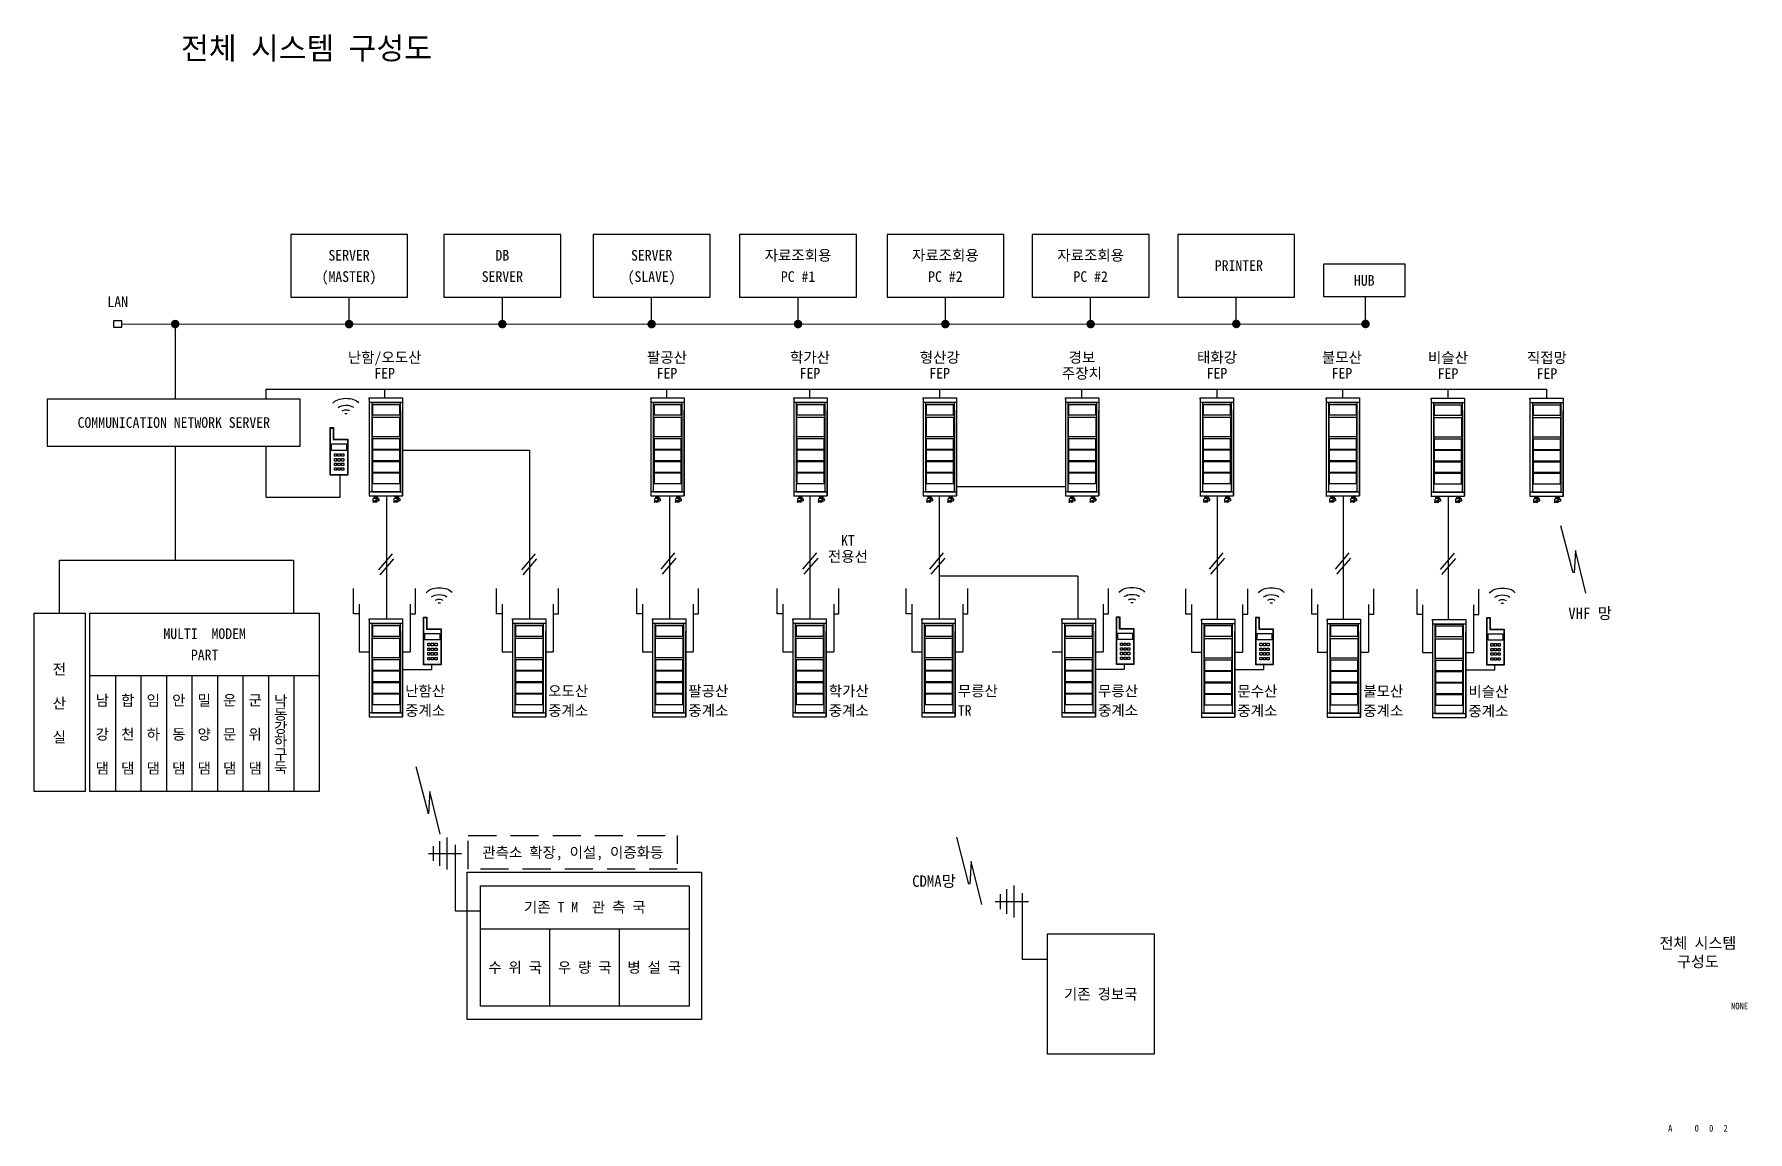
# Model space of a CAD drawing. Extents: x 14 to 401, y 14 to 261.
import ezdxf
from ezdxf.enums import TextEntityAlignment as Align

# ---------------------------------------------------------------- set-up
doc = ezdxf.new("R2010")
doc.units = 0
doc.linetypes.add('HIDDEN', pattern=[9.525, 6.35, -3.175])
doc.layers.get('0').update_dxf_attribs({"linetype": 'CONTINUOUS'})
for name, color, linetype in [('cable', 1, 'CONTINUOUS'), ('line', 7, 'CONTINUOUS'), ('machine', 5, 'CONTINUOUS'), ('txt', 7, 'CONTINUOUS')]:
    doc.layers.add(name, color=color, linetype=linetype)
doc.styles.add('style', font='')
doc.styles.add('style1', font='')
doc.styles.add('style2', font='', dxfattribs={"height": 2})
doc.styles.get('style').set_extended_font_data('GulimChe')
doc.styles.get('style1').set_extended_font_data('GulimChe')
doc.styles.get('style2').set_extended_font_data('@GulimChe')

msp = doc.modelspace()

# ---------------------------------------------------------------- texts
at = {"style": 'style1'}
for s, p in [('NONE', (399.24, 41.86)), ('A', (383.58, 14.28)), ('0', (389.56, 14.28)), ('0', (392.82, 14.28)), ('2', (396.09, 14.28))]:
    msp.add_text(s, height=1.5, dxfattribs=at).set_placement(p, align=Align.MIDDLE_CENTER)
at = {"insert": (389.82, 53.85), "char_height": 2.5, "width": 34.7927, "attachment_point": 5, "style": 'style'}
msp.add_mtext('전체 시스템\\P구성도', dxfattribs=at)
at = {"layer": 'txt', "style": 'style1'}
for s, height, p in [('전체 시스템 구성도', 5, (47.42, 255.54)), ('VHF 망', 2.57, (360.57, 129.23)), ('난함산', 2.4, (98.02, 111.78)), ('오도산', 2.4, (130.3, 111.78)), ('팔공산', 2.4, (161.93, 111.78)), ('학가산', 2.4, (193.63, 111.78)), ('무릉산', 2.4, (222.76, 111.78)), ('무릉산', 2.4, (254.41, 111.8)), ('문수산', 2.4, (285.86, 111.73)), ('불모산', 2.4, (314.29, 111.73)), ('비슬산', 2.4, (338.01, 111.66)), ('중계소', 2.4, (98.02, 107.37)), ('중계소', 2.4, (130.3, 107.37)), ('중계소', 2.4, (161.93, 107.37)), ('중계소', 2.4, (193.63, 107.37)), ('TR', 2.4, (222.76, 107.37)), ('중계소', 2.4, (254.41, 107.4)), ('중계소', 2.4, (285.86, 107.33)), ('중계소', 2.4, (314.29, 107.33)), ('중계소', 2.4, (338.01, 107.26)), ('CDMA망', 2.57, (212.47, 68.78))]:
    msp.add_text(s, height=height, dxfattribs=at).set_placement(p)
for s, p in [('자료조회용', (186.7, 211.3)), ('자료조회용', (219.95, 211.3)), ('자료조회용', (252.75, 211.3)), ('SERVER', (85.35, 211.3)), ('DB', (119.95, 211.3)), ('SERVER', (153.65, 211.3)), ('PRINTER', (286.2, 208.98)), ('(MASTER)', (85.35, 206.5)), ('SERVER', (119.95, 206.5)), ('(SLAVE)', (153.65, 206.5)), ('PC #1', (186.7, 206.5)), ('PC #2', (219.95, 206.5)), ('PC #2', (252.75, 206.5)), ('HUB', (314.51, 205.64)), ('난함/오도산', (93.39, 188.27)), ('팔공산', (157.11, 188.27)), ('학가산', (189.39, 188.27)), ('형산강', (218.67, 188.27)), ('경보', (250.78, 188.27)), ('태화강', (281.27, 188.27)), ('불모산', (309.46, 188.27)), ('비슬산', (333.42, 188.2)), ('직접망', (355.74, 188.2)), ('FEP', (93.39, 184.67)), ('FEP', (157.11, 184.67)), ('FEP', (189.39, 184.67)), ('FEP', (218.67, 184.67)), ('주장치', (250.78, 184.67)), ('FEP', (281.27, 184.67)), ('FEP', (309.46, 184.67)), ('FEP', (333.42, 184.6)), ('FEP', (355.74, 184.6)), ('COMMUNICATION NETWORK SERVER', (45.79, 173.56)), ('KT', (197.95, 146.94)), ('전용선', (197.95, 143.34)), ('MULTI  MODEM', (52.75, 125.9)), ('PART', (52.75, 121.1)), ('관측소 확장, 이설, 이증화등', (135.86, 76.54)), ('기존 T M  관 측 국', (138.55, 64.18)), ('수 위 국', (122.85, 50.59)), ('우 량 국', (138.54, 50.59)), ('병 설 국', (154.24, 50.59)), ('기존 경보국', (255.03, 44.56))]:
    msp.add_text(s, height=2.4, dxfattribs=at).set_placement(p, align=Align.MIDDLE_CENTER)
msp.add_text('LAN', height=2.4, dxfattribs=at).set_placement((33.13, 198.9), align=Align.BOTTOM_CENTER)
at = {"layer": 'txt', "style": 'style2'}
for s, p in [('전   산   실', (20.04, 110.39)), ('남   강   댐', (29.74, 103.38)), ('합   천   댐', (35.49, 103.38)), ('임   하   댐', (41.24, 103.38)), ('안   동   댐', (47, 103.38)), ('밀   양   댐', (52.75, 103.38)), ('운   문   댐', (58.5, 103.38)), ('군   위   댐', (64.25, 103.38)), ('낙동강하구둑', (70, 103.38))]:
    msp.add_text(s, height=2.4, rotation=270, dxfattribs=at).set_placement(p, align=Align.MIDDLE_CENTER)

# ---------------------------------------------------------------- blocks, each defined once
blk = doc.blocks.new('A$C7A3C2026')
at = {"color": 0}
for p, q in [((0.17, 0.18), (0.17, 24.9)), ((0.26, 24.9), (1.54, 24.9)), ((1.54, 24.9), (1.54, 18.79)), ((1.54, 18.79), (8.99, 18.79)), ((8.99, 18.79), (8.99, 0.18)), ((8.99, 0.18), (0.17, 0.18))]:
    blk.add_line(p, q, dxfattribs=at)
for points in [[(0, 16.38), (0, 25.12), (1.75, 25.12), (1.75, 19)], [(1.75, 19), (9.18, 19), (9.18, 0), (0, 0), (0, 19)]]:
    blk.add_lwpolyline(points, dxfattribs=at)
for points in [[(0.68, 16.52), (8.47, 16.52), (8.47, 13.06), (0.68, 13.06)], [(2.14, 11.3), (3.29, 11.3), (3.29, 10.02), (2.14, 10.02)], [(4.02, 11.3), (5.18, 11.3), (5.18, 10.02), (4.02, 10.02)], [(5.91, 11.3), (7.06, 11.3), (7.06, 10.02), (5.91, 10.02)], [(2.14, 8.78), (3.29, 8.78), (3.29, 7.5), (2.14, 7.5)], [(2.14, 6.43), (3.29, 6.43), (3.29, 5.14), (2.14, 5.14)], [(2.14, 3.9), (3.29, 3.9), (3.29, 2.62), (2.14, 2.62)], [(4.02, 8.78), (5.18, 8.78), (5.18, 7.5), (4.02, 7.5)], [(4.02, 6.43), (5.18, 6.43), (5.18, 5.14), (4.02, 5.14)], [(4.02, 3.9), (5.18, 3.9), (5.18, 2.62), (4.02, 2.62)], [(5.91, 8.78), (7.06, 8.78), (7.06, 7.5), (5.91, 7.5)], [(5.91, 6.43), (7.06, 6.43), (7.06, 5.14), (5.91, 5.14)], [(5.91, 3.9), (7.06, 3.9), (7.06, 2.62), (5.91, 2.62)]]:
    blk.add_lwpolyline(points, close=True, dxfattribs=at)
at = {"layer": 'machine', "color": 0, "linetype": 'Continuous'}
blk.add_line((8.87, 32.41), (7.6, 32.39), dxfattribs=at)
at = {"layer": 'machine', "color": 0, "linetype": 'Continuous', "extrusion": (0, 0, -1)}
for centre, major_axis, start_param, end_param in [((8.17, 36.94), (-7.06, -0.1), 0.309005, 2.832588), ((8.2, 34.52), (-4.71, -0.07), 0.545484, 2.596108), ((8.22, 33.31), (-2.35, -0.03), 0.616527, 2.525066)]:
    blk.add_ellipse(centre, major_axis=major_axis, ratio=0.513915, start_param=start_param, end_param=end_param, dxfattribs=at)

# ---------------------------------------------------------------- linework, layer by layer
at = {"layer": 'cable'}
for p, q in [((85.35, 195.78), (85.35, 201.84)), ((119.95, 195.78), (119.95, 201.84)), ((153.65, 195.78), (153.65, 201.84)), ((186.7, 195.78), (186.7, 201.84)), ((219.95, 195.78), (219.95, 201.84)), ((252.75, 195.78), (252.75, 201.84)), ((285.62, 195.81), (285.62, 201.84)), ((314.8, 195.81), (314.8, 201.84)), ((34.06, 195.78), (314.8, 195.82)), ((46.1, 195.78), (46.1, 178.86)), ((66.61, 181.07), (355.74, 181.07)), ((66.61, 178.86), (66.61, 181.07)), ((93.39, 179.1), (93.39, 181.07)), ((157.11, 179.1), (157.11, 181.07)), ((189.39, 179.1), (189.39, 181.07)), ((218.67, 179.1), (218.67, 181.07)), ((250.78, 179.1), (250.78, 181.07)), ((281.27, 179.1), (281.27, 181.07)), ((309.7, 179.1), (309.7, 181.07)), ((333.42, 179.03), (333.42, 181.07)), ((355.74, 179.03), (355.74, 181.07)), ((355.74, 179.03), (355.74, 181.07)), ((46.1, 168.15), (46.1, 142.48)), ((66.61, 156.75), (66.61, 168.26)), ((97.44, 167.3), (126.07, 167.3)), ((126.07, 167.3), (126.07, 129.18)), ((83.36, 156.75), (83.36, 161.74)), ((247.25, 159.02), (222.34, 159.02)), ((66.61, 156.75), (83.36, 156.75)), ((93.78, 156.81), (93.78, 129.18)), ((157.69, 156.81), (157.69, 129.18)), ((189.39, 156.81), (189.39, 129.18)), ((218.52, 156.81), (218.52, 129.18)), ((281.3, 156.81), (281.3, 129.18)), ((309.73, 156.81), (309.73, 129.18)), ((333.45, 156.74), (333.45, 129.11)), ((361.66, 139.62), (358.9, 150.21)), ((95.08, 143.95), (91.98, 140.33)), ((127.37, 143.95), (124.26, 140.33)), ((158.81, 144.12), (155.7, 140.49)), ((190.83, 144.12), (187.72, 140.49)), ((219.49, 144.12), (216.38, 140.49)), ((282.62, 144.12), (279.52, 140.49)), ((311.06, 144.12), (307.95, 140.49)), ((334.78, 144.05), (331.67, 140.42)), ((362.19, 144.67), (361.89, 139.62)), ((364.56, 135.02), (362.19, 144.67)), ((19.99, 130.52), (19.99, 142.48)), ((19.99, 142.48), (72.8, 142.48)), ((72.8, 142.48), (72.8, 130.52)), ((95.4, 142.77), (92.29, 139.15)), ((127.68, 142.77), (124.58, 139.15)), ((159.13, 142.94), (156.02, 139.32)), ((191.14, 142.94), (188.03, 139.32)), ((219.8, 142.94), (216.69, 139.32)), ((282.94, 142.94), (279.83, 139.32)), ((311.37, 142.94), (308.26, 139.32)), ((335.09, 142.87), (331.98, 139.25)), ((249.85, 138.9), (218.52, 138.9)), ((249.85, 138.9), (249.85, 129.25)), ((97.44, 117.8), (104.02, 117.8)), ((104.02, 117.8), (104.02, 118.9)), ((253.83, 117.87), (260.41, 117.87)), ((260.41, 117.87), (260.41, 118.97)), ((285.28, 117.8), (291.86, 117.8)), ((291.86, 117.8), (291.86, 118.9)), ((337.43, 117.73), (344.01, 117.73)), ((344.01, 117.73), (344.01, 118.83)), ((103.28, 85.26), (100.52, 95.86)), ((103.58, 90.31), (103.28, 85.26)), ((105.94, 80.66), (103.58, 90.31)), ((225.28, 69.41), (222.52, 80)), ((225.81, 74.46), (225.51, 69.41)), ((228.18, 64.81), (225.81, 74.46))]:
    msp.add_line(p, q, dxfattribs=at)
at = {"layer": 'cable', "const_width": 0.96}
for points in [[(45.62, 195.78, 1), (46.58, 195.78, 1)], [(84.87, 195.78, 1), (85.83, 195.78, 1)], [(119.47, 195.78, 1), (120.43, 195.78, 1)], [(153.17, 195.78, 1), (154.13, 195.78, 1)], [(186.22, 195.78, 1), (187.18, 195.78, 1)], [(219.47, 195.78, 1), (220.43, 195.78, 1)], [(252.27, 195.78, 1), (253.23, 195.78, 1)], [(285.14, 195.81, 1), (286.1, 195.81, 1)], [(314.32, 195.81, 1), (315.28, 195.81, 1)]]:
    msp.add_lwpolyline(points, format="xyb", close=True, dxfattribs=at)
at = {"layer": 'cable', "color": 0, "linetype": 'HIDDEN', "lineweight": 30}
msp.add_lwpolyline([(112.26, 80.32), (159.45, 80.32), (159.45, 72.77), (112.26, 72.77)], close=True, dxfattribs=at)
at = {"layer": 'line'}
for p, q in [((34.06, 196.5), (32.21, 196.5)), ((32.21, 196.5), (32.21, 195.08)), ((32.21, 195.08), (34.06, 195.08)), ((34.06, 195.08), (34.06, 196.5))]:
    msp.add_line(p, q, dxfattribs=at)
at = {"layer": 'machine'}
for p, q in [((89.92, 179.1), (97.44, 179.1)), ((89.92, 179.1), (97.44, 179.1)), ((89.92, 179.1), (89.92, 157.01)), ((89.92, 178.83), (89.92, 179.1)), ((89.92, 178.83), (89.92, 176.34)), ((89.92, 178.13), (97.44, 178.13)), ((90.46, 178.13), (96.9, 178.13)), ((90.46, 178.13), (90.46, 164.17)), ((90.46, 178.13), (90.46, 178.12)), ((90.46, 178.1), (96.9, 178.1)), ((96.9, 178.13), (96.9, 164.17)), ((96.9, 178.13), (96.9, 178.12)), ((97.44, 179.1), (97.44, 157.01)), ((97.44, 179.1), (97.44, 178.69)), ((97.44, 178.83), (97.44, 176.34)), ((153.47, 179.1), (153.47, 157.01)), ((153.47, 179.1), (161, 179.1)), ((153.47, 179.1), (161, 179.1)), ((153.47, 178.83), (153.47, 179.1)), ((153.47, 178.83), (153.47, 176.34)), ((153.47, 178.13), (161, 178.13)), ((154.01, 178.13), (154.01, 164.17)), ((154.01, 178.13), (160.46, 178.13)), ((154.01, 178.13), (154.01, 178.12)), ((154.01, 178.1), (160.46, 178.1)), ((160.46, 178.13), (160.46, 164.17)), ((160.46, 178.13), (160.46, 178.12)), ((161, 179.1), (161, 157.01)), ((161, 179.1), (161, 178.69)), ((161, 178.83), (161, 176.34)), ((185.74, 179.1), (185.74, 157.01)), ((185.74, 179.1), (193.26, 179.1)), ((185.74, 179.1), (193.26, 179.1)), ((185.74, 178.83), (185.74, 179.1)), ((185.74, 178.83), (185.74, 176.34)), ((185.74, 178.13), (193.26, 178.13)), ((186.28, 178.13), (192.73, 178.13)), ((186.28, 178.13), (186.28, 164.17)), ((186.28, 178.13), (186.28, 178.12)), ((186.28, 178.1), (192.73, 178.1)), ((192.73, 178.13), (192.73, 164.17)), ((192.73, 178.13), (192.73, 178.12)), ((193.26, 179.1), (193.26, 157.01)), ((193.26, 179.1), (193.26, 178.69)), ((193.26, 178.83), (193.26, 176.34)), ((214.94, 179.1), (214.94, 157.01)), ((214.94, 179.1), (222.46, 179.1)), ((214.94, 179.1), (222.46, 179.1)), ((214.94, 178.83), (214.94, 179.1)), ((214.94, 178.83), (214.94, 176.34)), ((214.94, 178.13), (222.46, 178.13)), ((215.48, 178.13), (215.48, 164.17)), ((215.48, 178.13), (221.92, 178.13)), ((215.48, 178.13), (215.48, 178.12)), ((215.48, 178.1), (221.92, 178.1)), ((221.92, 178.13), (221.92, 164.17)), ((221.92, 178.13), (221.92, 178.12)), ((222.46, 179.1), (222.46, 157.01)), ((222.46, 179.1), (222.46, 178.69)), ((222.46, 178.83), (222.46, 176.34)), ((247.06, 179.1), (247.06, 157.01)), ((247.06, 179.1), (254.59, 179.1)), ((247.06, 179.1), (254.59, 179.1)), ((247.06, 178.83), (247.06, 179.1)), ((247.06, 178.83), (247.06, 176.34)), ((247.06, 178.13), (254.59, 178.13)), ((247.6, 178.13), (247.6, 164.17)), ((247.6, 178.13), (254.05, 178.13)), ((247.6, 178.13), (247.6, 178.12)), ((247.6, 178.1), (254.05, 178.1)), ((254.05, 178.13), (254.05, 164.17)), ((254.05, 178.13), (254.05, 178.12)), ((254.59, 179.1), (254.59, 157.01)), ((254.59, 179.1), (254.59, 178.69)), ((254.59, 178.83), (254.59, 176.34)), ((277.44, 179.1), (284.96, 179.1)), ((277.44, 179.1), (284.96, 179.1)), ((277.44, 179.1), (277.44, 157.01)), ((277.44, 178.83), (277.44, 179.1)), ((277.44, 178.83), (277.44, 176.34)), ((277.44, 178.13), (284.96, 178.13)), ((277.98, 178.13), (284.43, 178.13)), ((277.98, 178.13), (277.98, 164.17)), ((277.98, 178.13), (277.98, 178.12)), ((277.98, 178.1), (284.43, 178.1)), ((284.43, 178.13), (284.43, 164.17)), ((284.43, 178.13), (284.43, 178.12)), ((284.96, 179.1), (284.96, 157.01)), ((284.96, 179.1), (284.96, 178.69)), ((284.96, 178.83), (284.96, 176.34)), ((305.88, 179.1), (313.4, 179.1)), ((305.88, 179.1), (313.4, 179.1)), ((305.88, 179.1), (305.88, 157.01)), ((305.88, 178.83), (305.88, 179.1)), ((305.88, 178.83), (305.88, 176.34)), ((305.88, 178.13), (313.4, 178.13)), ((306.41, 178.13), (312.86, 178.13)), ((306.41, 178.13), (306.41, 164.17)), ((306.41, 178.13), (306.41, 178.12)), ((306.41, 178.1), (312.86, 178.1)), ((312.86, 178.13), (312.86, 164.17)), ((312.86, 178.13), (312.86, 178.12)), ((313.4, 179.1), (313.4, 157.01)), ((313.4, 179.1), (313.4, 178.69)), ((313.4, 178.83), (313.4, 176.34)), ((329.59, 179.03), (329.59, 156.94)), ((329.59, 179.03), (337.12, 179.03)), ((329.59, 179.03), (337.12, 179.03)), ((329.59, 178.76), (329.59, 179.03)), ((329.59, 178.76), (329.59, 176.27)), ((329.59, 178.06), (337.12, 178.06)), ((330.13, 178.06), (330.13, 164.1)), ((330.13, 178.06), (336.58, 178.06)), ((330.13, 178.06), (330.13, 178.05)), ((330.13, 178.03), (336.58, 178.03)), ((336.58, 178.06), (336.58, 164.1)), ((336.58, 178.06), (336.58, 178.05)), ((337.12, 179.03), (337.12, 156.94)), ((337.12, 179.03), (337.12, 178.62)), ((337.12, 178.76), (337.12, 176.27)), ((351.92, 179.03), (351.92, 156.94)), ((351.92, 179.03), (359.44, 179.03)), ((351.92, 179.03), (359.44, 179.03)), ((351.92, 178.76), (351.92, 179.03)), ((351.92, 179.03), (351.92, 156.94)), ((351.92, 179.03), (359.44, 179.03)), ((351.92, 179.03), (359.44, 179.03)), ((351.92, 178.76), (351.92, 179.03)), ((351.92, 178.76), (351.92, 176.27)), ((351.92, 178.76), (351.92, 176.27)), ((351.92, 178.06), (359.44, 178.06)), ((351.92, 178.06), (359.44, 178.06)), ((352.45, 178.06), (352.45, 164.1)), ((352.45, 178.06), (358.9, 178.06)), ((352.45, 178.06), (352.45, 178.05)), ((352.45, 178.06), (352.45, 164.1)), ((352.45, 178.06), (358.9, 178.06)), ((352.45, 178.06), (352.45, 178.05)), ((352.45, 178.03), (358.9, 178.03)), ((352.45, 178.03), (358.9, 178.03)), ((358.9, 178.06), (358.9, 164.1)), ((358.9, 178.06), (358.9, 178.05)), ((358.9, 178.06), (358.9, 164.1)), ((358.9, 178.06), (358.9, 178.05)), ((359.44, 179.03), (359.44, 156.94)), ((359.44, 179.03), (359.44, 178.62)), ((359.44, 179.03), (359.44, 156.94)), ((359.44, 179.03), (359.44, 178.62)), ((359.44, 178.76), (359.44, 176.27)), ((359.44, 178.76), (359.44, 176.27)), ((89.92, 176.34), (89.92, 163.71)), ((96.8, 177.58), (90.63, 177.58)), ((90.63, 177.58), (90.63, 175.26)), ((90.63, 175.26), (96.8, 175.26)), ((90.64, 174.77), (96.77, 174.77)), ((90.64, 170.3), (90.64, 174.77)), ((96.77, 174.77), (96.77, 170.3)), ((96.8, 175.26), (96.8, 177.58)), ((97.44, 176.34), (97.44, 163.71)), ((97.44, 163.71), (97.44, 176.34)), ((97.44, 176.34), (97.44, 163.71)), ((153.47, 176.34), (153.47, 163.71)), ((160.35, 177.58), (154.19, 177.58)), ((154.19, 177.58), (154.19, 175.26)), ((154.19, 175.26), (160.35, 175.26)), ((154.19, 170.3), (154.19, 174.77)), ((154.19, 174.77), (160.33, 174.77)), ((160.33, 174.77), (160.33, 170.3)), ((160.35, 175.26), (160.35, 177.58)), ((161, 176.34), (161, 163.71)), ((161, 163.71), (161, 176.34)), ((161, 176.34), (161, 163.71)), ((185.74, 176.34), (185.74, 163.71)), ((192.62, 177.58), (186.45, 177.58)), ((186.45, 177.58), (186.45, 175.26)), ((186.45, 175.26), (192.62, 175.26)), ((186.46, 174.77), (192.6, 174.77)), ((186.46, 170.3), (186.46, 174.77)), ((192.6, 174.77), (192.6, 170.3)), ((192.62, 175.26), (192.62, 177.58)), ((193.26, 176.34), (193.26, 163.71)), ((193.26, 163.71), (193.26, 176.34)), ((193.26, 176.34), (193.26, 163.71)), ((214.94, 176.34), (214.94, 163.71)), ((215.65, 177.58), (215.65, 175.26)), ((221.82, 177.58), (215.65, 177.58)), ((215.65, 175.26), (221.82, 175.26)), ((215.66, 170.3), (215.66, 174.77)), ((215.66, 174.77), (221.79, 174.77)), ((221.79, 174.77), (221.79, 170.3)), ((221.82, 175.26), (221.82, 177.58)), ((222.46, 176.34), (222.46, 163.71)), ((222.46, 163.71), (222.46, 176.34)), ((222.46, 176.34), (222.46, 163.71)), ((247.06, 176.34), (247.06, 163.71)), ((253.94, 177.58), (247.78, 177.58)), ((247.78, 177.58), (247.78, 175.26)), ((247.78, 175.26), (253.94, 175.26)), ((247.78, 170.3), (247.78, 174.77)), ((247.78, 174.77), (253.92, 174.77)), ((253.92, 174.77), (253.92, 170.3)), ((253.94, 175.26), (253.94, 177.58)), ((254.59, 176.34), (254.59, 163.71)), ((254.59, 163.71), (254.59, 176.34)), ((254.59, 176.34), (254.59, 163.71)), ((277.44, 176.34), (277.44, 163.71)), ((284.32, 177.58), (278.15, 177.58)), ((278.15, 177.58), (278.15, 175.26)), ((278.15, 175.26), (284.32, 175.26)), ((278.16, 174.77), (284.3, 174.77)), ((278.16, 170.3), (278.16, 174.77)), ((284.3, 174.77), (284.3, 170.3)), ((284.32, 175.26), (284.32, 177.58)), ((284.96, 176.34), (284.96, 163.71)), ((284.96, 163.71), (284.96, 176.34)), ((284.96, 176.34), (284.96, 163.71)), ((305.88, 176.34), (305.88, 163.71)), ((312.76, 177.58), (306.59, 177.58)), ((306.59, 177.58), (306.59, 175.26)), ((306.59, 175.26), (312.76, 175.26)), ((306.59, 174.77), (312.73, 174.77)), ((306.59, 170.3), (306.59, 174.77)), ((312.73, 174.77), (312.73, 170.3)), ((312.76, 175.26), (312.76, 177.58)), ((313.4, 176.34), (313.4, 163.71)), ((313.4, 163.71), (313.4, 176.34)), ((313.4, 176.34), (313.4, 163.71)), ((329.59, 176.27), (329.59, 163.64)), ((336.47, 177.51), (330.31, 177.51)), ((330.31, 177.51), (330.31, 175.19)), ((330.31, 175.19), (336.47, 175.19)), ((330.31, 174.7), (336.45, 174.7)), ((330.31, 170.23), (330.31, 174.7)), ((336.45, 174.7), (336.45, 170.23)), ((336.47, 175.19), (336.47, 177.51)), ((337.12, 176.27), (337.12, 163.64)), ((337.12, 163.64), (337.12, 176.27)), ((337.12, 176.27), (337.12, 163.64)), ((351.92, 176.27), (351.92, 163.64)), ((351.92, 176.27), (351.92, 163.64)), ((358.8, 177.51), (352.63, 177.51)), ((352.63, 177.51), (352.63, 175.19)), ((358.8, 177.51), (352.63, 177.51)), ((352.63, 177.51), (352.63, 175.19)), ((352.63, 175.19), (358.8, 175.19)), ((352.63, 175.19), (358.8, 175.19)), ((352.63, 174.7), (358.77, 174.7)), ((352.63, 170.23), (352.63, 174.7)), ((352.63, 174.7), (358.77, 174.7)), ((352.63, 170.23), (352.63, 174.7)), ((358.77, 174.7), (358.77, 170.23)), ((358.77, 174.7), (358.77, 170.23)), ((358.8, 175.19), (358.8, 177.51)), ((358.8, 175.19), (358.8, 177.51)), ((359.44, 176.27), (359.44, 163.64)), ((359.44, 163.64), (359.44, 176.27)), ((359.44, 176.27), (359.44, 163.64)), ((359.44, 176.27), (359.44, 163.64)), ((359.44, 163.64), (359.44, 176.27)), ((359.44, 176.27), (359.44, 163.64)), ((96.77, 170.3), (90.64, 170.3)), ((160.33, 170.3), (154.19, 170.3)), ((192.6, 170.3), (186.46, 170.3)), ((221.79, 170.3), (215.66, 170.3)), ((253.92, 170.3), (247.78, 170.3)), ((284.3, 170.3), (278.16, 170.3)), ((312.73, 170.3), (306.59, 170.3)), ((336.45, 170.23), (330.31, 170.23)), ((358.77, 170.23), (352.63, 170.23)), ((358.77, 170.23), (352.63, 170.23)), ((96.8, 169.9), (90.63, 169.9)), ((90.63, 169.9), (90.63, 167.58)), ((90.63, 167.58), (96.8, 167.58)), ((96.8, 167.31), (90.63, 167.31)), ((90.63, 167.31), (90.63, 164.98)), ((96.8, 167.58), (96.8, 169.9)), ((96.8, 164.98), (96.8, 167.31)), ((160.35, 169.9), (154.19, 169.9)), ((154.19, 169.9), (154.19, 167.58)), ((154.19, 167.58), (160.35, 167.58)), ((160.35, 167.31), (154.19, 167.31)), ((154.19, 167.31), (154.19, 164.98)), ((160.35, 167.58), (160.35, 169.9)), ((160.35, 164.98), (160.35, 167.31)), ((192.62, 169.9), (186.45, 169.9)), ((186.45, 169.9), (186.45, 167.58)), ((186.45, 167.58), (192.62, 167.58)), ((192.62, 167.31), (186.45, 167.31)), ((186.45, 167.31), (186.45, 164.98)), ((192.62, 167.58), (192.62, 169.9)), ((192.62, 164.98), (192.62, 167.31)), ((221.82, 169.9), (215.65, 169.9)), ((215.65, 169.9), (215.65, 167.58)), ((215.65, 167.58), (221.82, 167.58)), ((215.65, 167.31), (215.65, 164.98)), ((221.82, 167.31), (215.65, 167.31)), ((221.82, 167.58), (221.82, 169.9)), ((221.82, 164.98), (221.82, 167.31)), ((253.94, 169.9), (247.78, 169.9)), ((247.78, 169.9), (247.78, 167.58)), ((247.78, 167.58), (253.94, 167.58)), ((253.94, 167.31), (247.78, 167.31)), ((247.78, 167.31), (247.78, 164.98)), ((253.94, 167.58), (253.94, 169.9)), ((253.94, 164.98), (253.94, 167.31)), ((284.32, 169.9), (278.15, 169.9)), ((278.15, 169.9), (278.15, 167.58)), ((278.15, 167.58), (284.32, 167.58)), ((284.32, 167.31), (278.15, 167.31)), ((278.15, 167.31), (278.15, 164.98)), ((284.32, 167.58), (284.32, 169.9)), ((284.32, 164.98), (284.32, 167.31)), ((312.76, 169.9), (306.59, 169.9)), ((306.59, 169.9), (306.59, 167.58)), ((306.59, 167.58), (312.76, 167.58)), ((312.76, 167.31), (306.59, 167.31)), ((306.59, 167.31), (306.59, 164.98)), ((312.76, 167.58), (312.76, 169.9)), ((312.76, 164.98), (312.76, 167.31)), ((330.31, 169.83), (330.31, 167.51)), ((336.47, 169.83), (330.31, 169.83)), ((330.31, 167.51), (336.47, 167.51)), ((336.47, 167.24), (330.31, 167.24)), ((330.31, 167.24), (330.31, 164.91)), ((336.47, 167.51), (336.47, 169.83)), ((336.47, 164.91), (336.47, 167.24)), ((352.63, 169.83), (352.63, 167.51)), ((358.8, 169.83), (352.63, 169.83)), ((352.63, 169.83), (352.63, 167.51)), ((358.8, 169.83), (352.63, 169.83)), ((352.63, 167.51), (358.8, 167.51)), ((352.63, 167.51), (358.8, 167.51)), ((358.8, 167.24), (352.63, 167.24)), ((352.63, 167.24), (352.63, 164.91)), ((358.8, 167.24), (352.63, 167.24)), ((352.63, 167.24), (352.63, 164.91)), ((358.8, 167.51), (358.8, 169.83)), ((358.8, 167.51), (358.8, 169.83)), ((358.8, 164.91), (358.8, 167.24)), ((358.8, 164.91), (358.8, 167.24)), ((89.92, 163.71), (89.92, 157.01)), ((90.46, 164.39), (90.46, 157.92)), ((90.63, 164.98), (96.8, 164.98)), ((96.8, 164.71), (90.63, 164.71)), ((90.63, 164.71), (90.63, 162.39)), ((96.8, 162.39), (96.8, 164.71)), ((96.9, 164.39), (96.9, 157.92)), ((97.44, 157.01), (97.44, 163.71)), ((153.47, 163.71), (153.47, 157.01)), ((154.01, 164.39), (154.01, 157.92)), ((154.19, 164.98), (160.35, 164.98)), ((160.35, 164.71), (154.19, 164.71)), ((154.19, 164.71), (154.19, 162.39)), ((160.35, 162.39), (160.35, 164.71)), ((160.46, 164.39), (160.46, 157.92)), ((161, 157.01), (161, 163.71)), ((185.74, 163.71), (185.74, 157.01)), ((186.28, 164.39), (186.28, 157.92)), ((186.45, 164.98), (192.62, 164.98)), ((192.62, 164.71), (186.45, 164.71)), ((186.45, 164.71), (186.45, 162.39)), ((192.62, 162.39), (192.62, 164.71)), ((192.73, 164.39), (192.73, 157.92)), ((193.26, 157.01), (193.26, 163.71)), ((214.94, 163.71), (214.94, 157.01)), ((215.48, 164.39), (215.48, 157.92)), ((215.65, 164.98), (221.82, 164.98)), ((221.82, 164.71), (215.65, 164.71)), ((215.65, 164.71), (215.65, 162.39)), ((221.82, 162.39), (221.82, 164.71)), ((221.92, 164.39), (221.92, 157.92)), ((222.46, 157.01), (222.46, 163.71)), ((247.06, 163.71), (247.06, 157.01)), ((247.6, 164.39), (247.6, 157.92)), ((247.78, 164.98), (253.94, 164.98)), ((253.94, 164.71), (247.78, 164.71)), ((247.78, 164.71), (247.78, 162.39)), ((253.94, 162.39), (253.94, 164.71)), ((254.05, 164.39), (254.05, 157.92)), ((254.59, 157.01), (254.59, 163.71)), ((277.44, 163.71), (277.44, 157.01)), ((277.98, 164.39), (277.98, 157.92)), ((278.15, 164.98), (284.32, 164.98)), ((284.32, 164.71), (278.15, 164.71)), ((278.15, 164.71), (278.15, 162.39)), ((284.32, 162.39), (284.32, 164.71)), ((284.43, 164.39), (284.43, 157.92)), ((284.96, 157.01), (284.96, 163.71)), ((305.88, 163.71), (305.88, 157.01)), ((306.41, 164.39), (306.41, 157.92)), ((306.59, 164.98), (312.76, 164.98)), ((312.76, 164.71), (306.59, 164.71)), ((306.59, 164.71), (306.59, 162.39)), ((312.76, 162.39), (312.76, 164.71)), ((312.86, 164.39), (312.86, 157.92)), ((313.4, 157.01), (313.4, 163.71)), ((329.59, 163.64), (329.59, 156.94)), ((330.13, 164.32), (330.13, 157.85)), ((330.31, 164.91), (336.47, 164.91)), ((336.47, 164.65), (330.31, 164.65)), ((330.31, 164.65), (330.31, 162.32)), ((336.47, 162.32), (336.47, 164.65)), ((336.58, 164.32), (336.58, 157.85)), ((337.12, 156.94), (337.12, 163.64)), ((351.92, 163.64), (351.92, 156.94)), ((351.92, 163.64), (351.92, 156.94)), ((352.45, 164.32), (352.45, 157.85)), ((352.45, 164.32), (352.45, 157.85)), ((352.63, 164.91), (358.8, 164.91)), ((352.63, 164.91), (358.8, 164.91)), ((358.8, 164.65), (352.63, 164.65)), ((352.63, 164.65), (352.63, 162.32)), ((358.8, 164.65), (352.63, 164.65)), ((352.63, 164.65), (352.63, 162.32)), ((358.8, 162.32), (358.8, 164.65)), ((358.8, 162.32), (358.8, 164.65)), ((358.9, 164.32), (358.9, 157.85)), ((358.9, 164.32), (358.9, 157.85)), ((359.44, 156.94), (359.44, 163.64)), ((359.44, 156.94), (359.44, 163.64)), ((90.63, 162.39), (96.8, 162.39)), ((96.8, 162.12), (90.63, 162.12)), ((90.63, 162.12), (90.63, 159.79)), ((90.63, 159.79), (96.8, 159.79)), ((96.8, 159.79), (96.8, 162.12)), ((154.19, 162.39), (160.35, 162.39)), ((154.19, 162.12), (154.19, 159.79)), ((160.35, 162.12), (154.19, 162.12)), ((154.19, 159.79), (160.35, 159.79)), ((160.35, 159.79), (160.35, 162.12)), ((186.45, 162.39), (192.62, 162.39)), ((186.45, 162.12), (186.45, 159.79)), ((192.62, 162.12), (186.45, 162.12)), ((186.45, 159.79), (192.62, 159.79)), ((192.62, 159.79), (192.62, 162.12)), ((215.65, 162.39), (221.82, 162.39)), ((215.65, 162.12), (215.65, 159.79)), ((221.82, 162.12), (215.65, 162.12)), ((215.65, 159.79), (221.82, 159.79)), ((221.82, 159.79), (221.82, 162.12)), ((247.78, 162.39), (253.94, 162.39)), ((247.78, 162.12), (247.78, 159.79)), ((253.94, 162.12), (247.78, 162.12)), ((247.78, 159.79), (253.94, 159.79)), ((253.94, 159.79), (253.94, 162.12)), ((278.15, 162.39), (284.32, 162.39)), ((284.32, 162.12), (278.15, 162.12)), ((278.15, 162.12), (278.15, 159.79)), ((278.15, 159.79), (284.32, 159.79)), ((284.32, 159.79), (284.32, 162.12)), ((306.59, 162.39), (312.76, 162.39)), ((312.76, 162.12), (306.59, 162.12)), ((306.59, 162.12), (306.59, 159.79)), ((306.59, 159.79), (312.76, 159.79)), ((312.76, 159.79), (312.76, 162.12)), ((330.31, 162.32), (336.47, 162.32)), ((336.47, 162.05), (330.31, 162.05)), ((330.31, 162.05), (330.31, 159.72)), ((330.31, 159.72), (336.47, 159.72)), ((336.47, 159.72), (336.47, 162.05)), ((352.63, 162.32), (358.8, 162.32)), ((352.63, 162.32), (358.8, 162.32)), ((358.8, 162.05), (352.63, 162.05)), ((352.63, 162.05), (352.63, 159.72)), ((358.8, 162.05), (352.63, 162.05)), ((352.63, 162.05), (352.63, 159.72)), ((352.63, 159.72), (358.8, 159.72)), ((352.63, 159.72), (358.8, 159.72)), ((358.8, 159.72), (358.8, 162.05)), ((358.8, 159.72), (358.8, 162.05)), ((89.89, 156.98), (97.41, 156.98)), ((96.9, 157.92), (89.92, 157.92)), ((89.92, 157.01), (97.47, 157.01)), ((96.9, 157.92), (90.46, 157.92)), ((90.46, 157.92), (96.9, 157.92)), ((90.5, 157.92), (96.94, 157.92)), ((91.31, 155.99), (90.68, 155.66)), ((90.68, 155.66), (90.74, 155.57)), ((90.69, 155.7), (90.69, 155.69)), ((90.73, 156.28), (90.73, 155.89)), ((90.73, 155.89), (91.93, 155.89)), ((90.96, 156.51), (90.74, 156.29)), ((90.74, 155.57), (91.33, 155.97)), ((90.95, 156.96), (90.95, 156.69)), ((90.95, 156.69), (91.83, 156.69)), ((90.97, 156.52), (91.81, 156.52)), ((91.08, 156.69), (91.08, 156.52)), ((91.39, 156.05), (91.97, 156.48)), ((92.02, 156.39), (91.4, 156.02)), ((91.65, 156.69), (91.65, 156.52)), ((91.83, 156.69), (91.83, 156.96)), ((91.83, 156.51), (92.05, 156.29)), ((92.05, 155.89), (91.89, 155.89)), ((91.93, 156.52), (91.93, 156.52)), ((91.97, 156.48), (92.02, 156.39)), ((92.05, 156.28), (92.05, 155.89)), ((96.04, 155.99), (95.41, 155.66)), ((95.41, 155.66), (95.48, 155.57)), ((95.42, 155.7), (95.42, 155.69)), ((95.46, 156.28), (95.46, 155.89)), ((95.46, 155.89), (96.66, 155.89)), ((95.69, 156.51), (95.47, 156.29)), ((95.48, 155.57), (96.06, 155.97)), ((95.68, 156.96), (95.68, 156.69)), ((95.68, 156.69), (96.56, 156.69)), ((95.7, 156.52), (96.54, 156.52)), ((95.81, 156.69), (95.81, 156.52)), ((96.13, 156.05), (96.7, 156.48)), ((96.75, 156.39), (96.13, 156.02)), ((96.38, 156.69), (96.38, 156.52)), ((96.56, 156.69), (96.56, 156.96)), ((96.56, 156.51), (96.78, 156.29)), ((96.78, 155.89), (96.62, 155.89)), ((96.66, 156.52), (96.66, 156.52)), ((96.7, 156.48), (96.75, 156.39)), ((96.78, 156.28), (96.78, 155.89)), ((96.9, 157.92), (97.44, 157.92)), ((153.45, 156.98), (160.97, 156.98)), ((160.46, 157.92), (153.47, 157.92)), ((153.47, 157.01), (161.02, 157.01)), ((160.46, 157.92), (154.01, 157.92)), ((154.01, 157.92), (160.46, 157.92)), ((154.05, 157.92), (160.5, 157.92)), ((154.87, 155.99), (154.24, 155.66)), ((154.24, 155.66), (154.3, 155.57)), ((154.25, 155.7), (154.25, 155.69)), ((154.52, 156.51), (154.29, 156.29)), ((154.29, 156.28), (154.29, 155.89)), ((154.29, 155.89), (155.48, 155.89)), ((154.3, 155.57), (154.89, 155.97)), ((154.51, 156.96), (154.51, 156.69)), ((154.51, 156.69), (155.38, 156.69)), ((154.53, 156.52), (155.37, 156.52)), ((154.64, 156.69), (154.64, 156.52)), ((154.95, 156.05), (155.52, 156.48)), ((155.58, 156.39), (154.96, 156.02)), ((155.21, 156.69), (155.21, 156.52)), ((155.38, 156.69), (155.38, 156.96)), ((155.38, 156.51), (155.61, 156.29)), ((155.61, 155.89), (155.44, 155.89)), ((155.48, 156.52), (155.48, 156.52)), ((155.52, 156.48), (155.58, 156.39)), ((155.61, 156.28), (155.61, 155.89)), ((159.6, 155.99), (158.97, 155.66)), ((158.97, 155.66), (159.03, 155.57)), ((158.98, 155.7), (158.98, 155.69)), ((159.25, 156.51), (159.02, 156.29)), ((159.02, 156.28), (159.02, 155.89)), ((159.02, 155.89), (160.21, 155.89)), ((159.03, 155.57), (159.62, 155.97)), ((159.24, 156.96), (159.24, 156.69)), ((159.24, 156.69), (160.11, 156.69)), ((159.26, 156.52), (160.1, 156.52)), ((159.37, 156.69), (159.37, 156.52)), ((159.68, 156.05), (160.25, 156.48)), ((160.31, 156.39), (159.69, 156.02)), ((159.94, 156.69), (159.94, 156.52)), ((160.11, 156.69), (160.11, 156.96)), ((160.11, 156.51), (160.34, 156.29)), ((160.34, 155.89), (160.17, 155.89)), ((160.21, 156.52), (160.21, 156.52)), ((160.25, 156.48), (160.31, 156.39)), ((160.34, 156.28), (160.34, 155.89)), ((160.46, 157.92), (161, 157.92)), ((185.71, 156.98), (193.24, 156.98)), ((192.73, 157.92), (185.74, 157.92)), ((185.74, 157.01), (193.29, 157.01)), ((186.28, 157.92), (192.73, 157.92)), ((192.73, 157.92), (186.28, 157.92)), ((186.32, 157.92), (192.77, 157.92)), ((187.13, 155.99), (186.5, 155.66)), ((186.5, 155.66), (186.57, 155.57)), ((186.51, 155.7), (186.51, 155.69)), ((186.55, 156.28), (186.55, 155.89)), ((186.55, 155.89), (187.75, 155.89)), ((186.78, 156.51), (186.56, 156.29)), ((186.57, 155.57), (187.15, 155.97)), ((186.77, 156.96), (186.77, 156.69)), ((186.77, 156.69), (187.65, 156.69)), ((186.79, 156.52), (187.63, 156.52)), ((186.9, 156.69), (186.9, 156.52)), ((187.22, 156.05), (187.79, 156.48)), ((187.85, 156.39), (187.22, 156.02)), ((187.47, 156.69), (187.47, 156.52)), ((187.65, 156.69), (187.65, 156.96)), ((187.65, 156.51), (187.87, 156.29)), ((187.87, 155.89), (187.71, 155.89)), ((187.75, 156.52), (187.75, 156.52)), ((187.79, 156.48), (187.85, 156.39)), ((187.87, 156.28), (187.87, 155.89)), ((191.87, 155.99), (191.24, 155.66)), ((191.24, 155.7), (191.24, 155.69)), ((191.24, 155.66), (191.3, 155.57)), ((191.28, 156.28), (191.28, 155.89)), ((191.28, 155.89), (192.48, 155.89)), ((191.52, 156.51), (191.29, 156.29)), ((191.3, 155.57), (191.89, 155.97)), ((191.5, 156.96), (191.5, 156.69)), ((191.5, 156.69), (192.38, 156.69)), ((191.52, 156.52), (192.37, 156.52)), ((191.63, 156.69), (191.63, 156.52)), ((191.95, 156.05), (192.52, 156.48)), ((192.58, 156.39), (191.96, 156.02)), ((192.2, 156.69), (192.2, 156.52)), ((192.38, 156.69), (192.38, 156.96)), ((192.38, 156.51), (192.6, 156.29)), ((192.61, 155.89), (192.44, 155.89)), ((192.48, 156.52), (192.48, 156.52)), ((192.52, 156.48), (192.58, 156.39)), ((192.61, 156.28), (192.61, 155.89)), ((192.73, 157.92), (193.26, 157.92)), ((214.91, 156.98), (222.44, 156.98)), ((221.92, 157.92), (214.94, 157.92)), ((214.94, 157.01), (222.49, 157.01)), ((221.92, 157.92), (215.48, 157.92)), ((215.48, 157.92), (221.92, 157.92)), ((215.52, 157.92), (221.96, 157.92)), ((216.33, 155.99), (215.7, 155.66)), ((215.7, 155.66), (215.76, 155.57)), ((215.71, 155.7), (215.71, 155.69)), ((215.75, 156.28), (215.75, 155.89)), ((215.75, 155.89), (216.95, 155.89)), ((215.98, 156.51), (215.76, 156.29)), ((215.76, 155.57), (216.35, 155.97)), ((215.97, 156.96), (215.97, 156.69)), ((215.97, 156.69), (216.85, 156.69)), ((215.99, 156.52), (216.83, 156.52)), ((216.1, 156.69), (216.1, 156.52)), ((216.41, 156.05), (216.99, 156.48)), ((217.04, 156.39), (216.42, 156.02)), ((216.67, 156.69), (216.67, 156.52)), ((216.85, 156.69), (216.85, 156.96)), ((216.85, 156.51), (217.07, 156.29)), ((217.07, 155.89), (216.91, 155.89)), ((216.95, 156.52), (216.95, 156.52)), ((216.99, 156.48), (217.04, 156.39)), ((217.07, 156.28), (217.07, 155.89)), ((221.06, 155.99), (220.43, 155.66)), ((220.43, 155.66), (220.5, 155.57)), ((220.44, 155.7), (220.44, 155.69)), ((220.48, 156.28), (220.48, 155.89)), ((220.48, 155.89), (221.68, 155.89)), ((220.71, 156.51), (220.49, 156.29)), ((220.5, 155.57), (221.08, 155.97)), ((220.7, 156.96), (220.7, 156.69)), ((220.7, 156.69), (221.58, 156.69)), ((220.72, 156.52), (221.56, 156.52)), ((220.83, 156.69), (220.83, 156.52)), ((221.15, 156.05), (221.72, 156.48)), ((221.78, 156.39), (221.15, 156.02)), ((221.4, 156.69), (221.4, 156.52)), ((221.58, 156.69), (221.58, 156.96)), ((221.58, 156.51), (221.8, 156.29)), ((221.8, 155.89), (221.64, 155.89)), ((221.68, 156.52), (221.68, 156.52)), ((221.72, 156.48), (221.78, 156.39)), ((221.8, 156.28), (221.8, 155.89)), ((221.92, 157.92), (222.46, 157.92)), ((247.04, 156.98), (254.56, 156.98)), ((254.05, 157.92), (247.06, 157.92)), ((247.06, 157.01), (254.61, 157.01)), ((247.6, 157.92), (254.05, 157.92)), ((254.05, 157.92), (247.6, 157.92)), ((247.64, 157.92), (254.09, 157.92)), ((248.46, 155.99), (247.83, 155.66)), ((247.83, 155.7), (247.83, 155.69)), ((247.83, 155.66), (247.89, 155.57)), ((248.11, 156.51), (247.88, 156.29)), ((247.88, 156.28), (247.88, 155.89)), ((247.88, 155.89), (249.07, 155.89)), ((247.89, 155.57), (248.48, 155.97)), ((248.09, 156.96), (248.09, 156.69)), ((248.09, 156.69), (248.97, 156.69)), ((248.12, 156.52), (248.96, 156.52)), ((248.23, 156.69), (248.23, 156.52)), ((248.54, 156.05), (249.11, 156.48)), ((249.17, 156.39), (248.55, 156.02)), ((248.8, 156.69), (248.8, 156.52)), ((248.97, 156.69), (248.97, 156.96)), ((248.97, 156.51), (249.2, 156.29)), ((249.2, 155.89), (249.03, 155.89)), ((249.07, 156.52), (249.07, 156.52)), ((249.11, 156.48), (249.17, 156.39)), ((249.2, 156.28), (249.2, 155.89)), ((253.19, 155.99), (252.56, 155.66)), ((252.56, 155.66), (252.62, 155.57)), ((252.57, 155.7), (252.57, 155.69)), ((252.84, 156.51), (252.61, 156.29)), ((252.61, 156.28), (252.61, 155.89)), ((252.61, 155.89), (253.8, 155.89)), ((252.62, 155.57), (253.21, 155.97)), ((252.83, 156.96), (252.83, 156.69)), ((252.83, 156.69), (253.7, 156.69)), ((252.85, 156.52), (253.69, 156.52)), ((252.96, 156.69), (252.96, 156.52)), ((253.27, 156.05), (253.84, 156.48)), ((253.9, 156.39), (253.28, 156.02)), ((253.53, 156.69), (253.53, 156.52)), ((253.7, 156.69), (253.7, 156.96)), ((253.7, 156.51), (253.93, 156.29)), ((253.93, 155.89), (253.76, 155.89)), ((253.8, 156.52), (253.8, 156.52)), ((253.84, 156.48), (253.9, 156.39)), ((253.93, 156.28), (253.93, 155.89)), ((254.05, 157.92), (254.59, 157.92)), ((277.41, 156.98), (284.94, 156.98)), ((284.43, 157.92), (277.44, 157.92)), ((277.44, 157.01), (284.99, 157.01)), ((284.43, 157.92), (277.98, 157.92)), ((277.98, 157.92), (284.43, 157.92)), ((278.02, 157.92), (284.47, 157.92)), ((278.84, 155.99), (278.21, 155.66)), ((278.21, 155.7), (278.21, 155.69)), ((278.21, 155.66), (278.27, 155.57)), ((278.25, 156.28), (278.25, 155.89)), ((278.25, 155.89), (279.45, 155.89)), ((278.49, 156.51), (278.26, 156.29)), ((278.27, 155.57), (278.86, 155.97)), ((278.47, 156.96), (278.47, 156.69)), ((278.47, 156.69), (279.35, 156.69)), ((278.49, 156.52), (279.34, 156.52)), ((278.6, 156.69), (278.6, 156.52)), ((278.92, 156.05), (279.49, 156.48)), ((279.55, 156.39), (278.93, 156.02)), ((279.17, 156.69), (279.17, 156.52)), ((279.35, 156.69), (279.35, 156.96)), ((279.35, 156.51), (279.57, 156.29)), ((279.58, 155.89), (279.41, 155.89)), ((279.45, 156.52), (279.45, 156.52)), ((279.49, 156.48), (279.55, 156.39)), ((279.58, 156.28), (279.58, 155.89)), ((283.57, 155.99), (282.94, 155.66)), ((282.94, 155.7), (282.94, 155.69)), ((282.94, 155.66), (283, 155.57)), ((282.98, 156.28), (282.98, 155.89)), ((282.98, 155.89), (284.18, 155.89)), ((283.22, 156.51), (282.99, 156.29)), ((283, 155.57), (283.59, 155.97)), ((283.2, 156.96), (283.2, 156.69)), ((283.2, 156.69), (284.08, 156.69)), ((283.22, 156.52), (284.07, 156.52)), ((283.34, 156.69), (283.34, 156.52)), ((283.65, 156.05), (284.22, 156.48)), ((284.28, 156.39), (283.66, 156.02)), ((283.9, 156.69), (283.9, 156.52)), ((284.08, 156.69), (284.08, 156.96)), ((284.08, 156.51), (284.31, 156.29)), ((284.31, 155.89), (284.14, 155.89)), ((284.18, 156.52), (284.18, 156.52)), ((284.22, 156.48), (284.28, 156.39)), ((284.31, 156.28), (284.31, 155.89)), ((284.43, 157.92), (284.96, 157.92)), ((305.85, 156.98), (313.37, 156.98)), ((312.86, 157.92), (305.88, 157.92)), ((305.88, 157.01), (313.43, 157.01)), ((312.86, 157.92), (306.41, 157.92)), ((306.41, 157.92), (312.86, 157.92)), ((306.45, 157.92), (312.9, 157.92)), ((307.27, 155.99), (306.64, 155.66)), ((306.64, 155.66), (306.7, 155.57)), ((306.65, 155.7), (306.65, 155.69)), ((306.92, 156.51), (306.69, 156.29)), ((306.69, 156.28), (306.69, 155.89)), ((306.69, 155.89), (307.88, 155.89)), ((306.7, 155.57), (307.29, 155.97)), ((306.91, 156.96), (306.91, 156.69)), ((306.91, 156.69), (307.78, 156.69)), ((306.93, 156.52), (307.77, 156.52)), ((307.04, 156.69), (307.04, 156.52)), ((307.35, 156.05), (307.92, 156.48)), ((307.98, 156.39), (307.36, 156.02)), ((307.61, 156.69), (307.61, 156.52)), ((307.78, 156.69), (307.78, 156.96)), ((307.78, 156.51), (308.01, 156.29)), ((308.01, 155.89), (307.85, 155.89)), ((307.88, 156.52), (307.88, 156.52)), ((307.92, 156.48), (307.98, 156.39)), ((308.01, 156.28), (308.01, 155.89)), ((312, 155.99), (311.37, 155.66)), ((311.37, 155.66), (311.43, 155.57)), ((311.38, 155.7), (311.38, 155.69)), ((311.65, 156.51), (311.42, 156.29)), ((311.42, 156.28), (311.42, 155.89)), ((311.42, 155.89), (312.61, 155.89)), ((311.43, 155.57), (312.02, 155.97)), ((311.64, 156.96), (311.64, 156.69)), ((311.64, 156.69), (312.51, 156.69)), ((311.66, 156.52), (312.5, 156.52)), ((311.77, 156.69), (311.77, 156.52)), ((312.08, 156.05), (312.65, 156.48)), ((312.71, 156.39), (312.09, 156.02)), ((312.34, 156.69), (312.34, 156.52)), ((312.51, 156.69), (312.51, 156.96)), ((312.51, 156.51), (312.74, 156.29)), ((312.74, 155.89), (312.58, 155.89)), ((312.61, 156.52), (312.61, 156.52)), ((312.65, 156.48), (312.71, 156.39)), ((312.74, 156.28), (312.74, 155.89)), ((312.86, 157.92), (313.4, 157.92)), ((329.57, 156.91), (337.09, 156.91)), ((336.58, 157.85), (329.59, 157.85)), ((329.59, 156.94), (337.14, 156.94)), ((336.58, 157.85), (330.13, 157.85)), ((330.13, 157.85), (336.58, 157.85)), ((330.17, 157.85), (336.62, 157.85)), ((330.99, 155.92), (330.36, 155.59)), ((330.36, 155.59), (330.42, 155.5)), ((330.37, 155.63), (330.37, 155.62)), ((330.64, 156.44), (330.41, 156.22)), ((330.41, 156.21), (330.41, 155.82)), ((330.41, 155.82), (331.6, 155.82)), ((330.42, 155.5), (331.01, 155.9)), ((330.62, 156.89), (330.62, 156.62)), ((330.62, 156.62), (331.5, 156.62)), ((330.65, 156.45), (331.49, 156.45)), ((330.76, 156.62), (330.76, 156.45)), ((331.07, 155.98), (331.64, 156.41)), ((331.7, 156.32), (331.08, 155.95)), ((331.33, 156.62), (331.33, 156.45)), ((331.5, 156.62), (331.5, 156.89)), ((331.5, 156.44), (331.73, 156.22)), ((331.73, 155.82), (331.56, 155.82)), ((331.6, 156.45), (331.6, 156.45)), ((331.64, 156.41), (331.7, 156.32)), ((331.73, 156.21), (331.73, 155.82)), ((335.72, 155.92), (335.09, 155.59)), ((335.09, 155.59), (335.15, 155.5)), ((335.1, 155.63), (335.1, 155.62)), ((335.37, 156.44), (335.14, 156.22)), ((335.14, 156.21), (335.14, 155.82)), ((335.14, 155.82), (336.33, 155.82)), ((335.15, 155.5), (335.74, 155.9)), ((335.36, 156.89), (335.36, 156.62)), ((335.36, 156.62), (336.23, 156.62)), ((335.38, 156.45), (336.22, 156.45)), ((335.49, 156.62), (335.49, 156.45)), ((335.8, 155.98), (336.37, 156.41)), ((336.43, 156.32), (335.81, 155.95)), ((336.06, 156.62), (336.06, 156.45)), ((336.23, 156.62), (336.23, 156.89)), ((336.23, 156.44), (336.46, 156.22)), ((336.46, 155.82), (336.29, 155.82)), ((336.33, 156.45), (336.33, 156.45)), ((336.37, 156.41), (336.43, 156.32)), ((336.46, 156.21), (336.46, 155.82)), ((336.58, 157.85), (337.12, 157.85)), ((351.89, 156.91), (359.41, 156.91)), ((351.89, 156.91), (359.41, 156.91)), ((358.9, 157.85), (351.92, 157.85)), ((358.9, 157.85), (351.92, 157.85)), ((351.92, 156.94), (359.47, 156.94)), ((351.92, 156.94), (359.47, 156.94)), ((358.9, 157.85), (352.45, 157.85)), ((352.45, 157.85), (358.9, 157.85)), ((358.9, 157.85), (352.45, 157.85)), ((352.45, 157.85), (358.9, 157.85)), ((352.49, 157.85), (358.94, 157.85)), ((352.49, 157.85), (358.94, 157.85)), ((353.31, 155.92), (352.68, 155.59)), ((353.31, 155.92), (352.68, 155.59)), ((352.68, 155.59), (352.74, 155.5)), ((352.68, 155.59), (352.74, 155.5)), ((352.69, 155.63), (352.69, 155.62)), ((352.69, 155.63), (352.69, 155.62)), ((352.96, 156.44), (352.73, 156.22)), ((352.96, 156.44), (352.73, 156.22)), ((352.73, 156.21), (352.73, 155.82)), ((352.73, 156.21), (352.73, 155.82)), ((352.73, 155.82), (353.92, 155.82)), ((352.73, 155.82), (353.92, 155.82)), ((352.74, 155.5), (353.33, 155.9)), ((352.74, 155.5), (353.33, 155.9)), ((352.95, 156.89), (352.95, 156.62)), ((352.95, 156.89), (352.95, 156.62)), ((352.95, 156.62), (353.82, 156.62)), ((352.95, 156.62), (353.82, 156.62)), ((352.97, 156.45), (353.81, 156.45)), ((352.97, 156.45), (353.81, 156.45)), ((353.08, 156.62), (353.08, 156.45)), ((353.08, 156.62), (353.08, 156.45)), ((353.39, 155.98), (353.96, 156.41)), ((353.39, 155.98), (353.96, 156.41)), ((354.02, 156.32), (353.4, 155.95)), ((354.02, 156.32), (353.4, 155.95)), ((353.65, 156.62), (353.65, 156.45)), ((353.65, 156.62), (353.65, 156.45)), ((353.82, 156.62), (353.82, 156.89)), ((353.82, 156.62), (353.82, 156.89)), ((353.82, 156.44), (354.05, 156.22)), ((353.82, 156.44), (354.05, 156.22)), ((354.05, 155.82), (353.89, 155.82)), ((354.05, 155.82), (353.89, 155.82)), ((353.92, 156.45), (353.92, 156.45)), ((353.92, 156.45), (353.92, 156.45)), ((353.96, 156.41), (354.02, 156.32)), ((353.96, 156.41), (354.02, 156.32)), ((354.05, 156.21), (354.05, 155.82)), ((354.05, 156.21), (354.05, 155.82)), ((358.04, 155.92), (357.41, 155.59)), ((358.04, 155.92), (357.41, 155.59)), ((357.41, 155.59), (357.47, 155.5)), ((357.41, 155.59), (357.47, 155.5)), ((357.42, 155.63), (357.42, 155.62)), ((357.42, 155.63), (357.42, 155.62)), ((357.69, 156.44), (357.46, 156.22)), ((357.69, 156.44), (357.46, 156.22)), ((357.46, 156.21), (357.46, 155.82)), ((357.46, 156.21), (357.46, 155.82)), ((357.46, 155.82), (358.65, 155.82)), ((357.46, 155.82), (358.65, 155.82)), ((357.47, 155.5), (358.06, 155.9)), ((357.47, 155.5), (358.06, 155.9)), ((357.68, 156.89), (357.68, 156.62)), ((357.68, 156.89), (357.68, 156.62)), ((357.68, 156.62), (358.55, 156.62)), ((357.68, 156.62), (358.55, 156.62)), ((357.7, 156.45), (358.54, 156.45)), ((357.7, 156.45), (358.54, 156.45)), ((357.81, 156.62), (357.81, 156.45)), ((357.81, 156.62), (357.81, 156.45)), ((358.12, 155.98), (358.69, 156.41)), ((358.12, 155.98), (358.69, 156.41)), ((358.75, 156.32), (358.13, 155.95)), ((358.75, 156.32), (358.13, 155.95)), ((358.38, 156.62), (358.38, 156.45)), ((358.38, 156.62), (358.38, 156.45)), ((358.55, 156.62), (358.55, 156.89)), ((358.55, 156.62), (358.55, 156.89)), ((358.55, 156.44), (358.78, 156.22)), ((358.55, 156.44), (358.78, 156.22)), ((358.78, 155.82), (358.62, 155.82)), ((358.78, 155.82), (358.62, 155.82)), ((358.65, 156.45), (358.65, 156.45)), ((358.65, 156.45), (358.65, 156.45)), ((358.69, 156.41), (358.75, 156.32)), ((358.69, 156.41), (358.75, 156.32)), ((358.78, 156.21), (358.78, 155.82)), ((358.78, 156.21), (358.78, 155.82)), ((358.9, 157.85), (359.44, 157.85)), ((358.9, 157.85), (359.44, 157.85)), ((86.38, 130.39), (86.38, 136.07)), ((100.31, 130.39), (100.31, 136.07)), ((118.66, 130.39), (118.66, 136.07)), ((132.6, 130.39), (132.6, 136.07)), ((150.29, 130.39), (150.29, 136.07)), ((164.23, 130.39), (164.23, 136.07)), ((181.99, 130.39), (181.99, 136.07)), ((195.93, 130.39), (195.93, 136.07)), ((211.12, 130.39), (211.12, 136.07)), ((225.06, 130.39), (225.06, 136.07)), ((256.75, 130.39), (256.75, 136.07)), ((274.27, 130.32), (274.27, 136)), ((288.2, 130.32), (288.2, 136)), ((302.7, 130.32), (302.7, 136)), ((316.64, 130.32), (316.64, 136)), ((326.42, 130.25), (326.42, 135.93)), ((340.36, 130.25), (340.36, 135.93)), ((87.64, 132.54), (87.64, 121.83)), ((99.14, 132.54), (99.14, 121.83)), ((119.93, 132.54), (119.93, 121.83)), ((131.43, 132.54), (131.43, 121.83)), ((151.55, 132.54), (151.55, 121.83)), ((163.06, 132.54), (163.06, 121.83)), ((183.25, 132.54), (183.25, 121.83)), ((194.76, 132.54), (194.76, 121.83)), ((212.38, 132.54), (212.38, 121.83)), ((223.89, 132.54), (223.89, 121.83)), ((255.58, 132.54), (255.58, 121.83)), ((275.53, 132.47), (275.53, 121.76)), ((287.03, 132.47), (287.03, 121.76)), ((303.96, 132.47), (303.96, 121.76)), ((315.47, 132.47), (315.47, 121.76)), ((327.68, 132.4), (327.68, 121.69)), ((339.18, 132.4), (339.18, 121.69)), ((26.86, 130.5), (78.63, 130.5)), ((26.86, 90.27), (26.86, 130.5)), ((78.63, 130.5), (78.63, 90.27)), ((87.55, 130.39), (86.38, 130.39)), ((89.92, 129.22), (97.44, 129.22)), ((89.92, 129.22), (97.44, 129.22)), ((89.92, 129.22), (89.92, 107.13)), ((89.92, 128.95), (89.92, 129.22)), ((89.92, 128.95), (89.92, 126.47)), ((89.92, 128.25), (97.44, 128.25)), ((90.46, 128.25), (96.9, 128.25)), ((90.46, 128.25), (90.46, 114.29)), ((90.46, 128.25), (90.46, 128.24)), ((90.46, 128.23), (96.9, 128.23)), ((96.8, 127.71), (90.63, 127.71)), ((90.63, 127.71), (90.63, 125.38)), ((96.8, 125.38), (96.8, 127.71)), ((96.9, 128.25), (96.9, 114.29)), ((96.9, 128.25), (96.9, 128.24)), ((97.44, 129.22), (97.44, 107.13)), ((97.44, 129.22), (97.44, 128.82)), ((97.44, 128.95), (97.44, 126.47)), ((99.14, 130.39), (100.31, 130.39)), ((119.84, 130.39), (118.66, 130.39)), ((122.21, 129.22), (129.73, 129.22)), ((122.21, 129.22), (129.73, 129.22)), ((122.21, 129.22), (122.21, 107.13)), ((122.21, 128.95), (122.21, 129.22)), ((122.21, 128.95), (122.21, 126.47)), ((122.21, 128.25), (129.73, 128.25)), ((122.74, 128.25), (129.19, 128.25)), ((122.74, 128.25), (122.74, 114.29)), ((122.74, 128.25), (122.74, 128.24)), ((122.74, 128.23), (129.19, 128.23)), ((129.09, 127.71), (122.92, 127.71)), ((122.92, 127.71), (122.92, 125.38)), ((129.09, 125.38), (129.09, 127.71)), ((129.19, 128.25), (129.19, 114.29)), ((129.19, 128.25), (129.19, 128.24)), ((129.73, 129.22), (129.73, 107.13)), ((129.73, 129.22), (129.73, 128.82)), ((129.73, 128.95), (129.73, 126.47)), ((131.43, 130.39), (132.6, 130.39)), ((151.46, 130.39), (150.29, 130.39)), ((153.83, 129.22), (161.36, 129.22)), ((153.83, 129.22), (161.36, 129.22)), ((153.83, 129.22), (153.83, 107.13)), ((153.83, 128.95), (153.83, 129.22)), ((153.83, 128.95), (153.83, 126.47)), ((153.83, 128.25), (161.36, 128.25)), ((154.37, 128.25), (160.82, 128.25)), ((154.37, 128.25), (154.37, 114.29)), ((154.37, 128.25), (154.37, 128.24)), ((154.37, 128.23), (160.82, 128.23)), ((160.71, 127.71), (154.54, 127.71)), ((154.54, 127.71), (154.54, 125.38)), ((160.71, 125.38), (160.71, 127.71)), ((160.82, 128.25), (160.82, 114.29)), ((160.82, 128.25), (160.82, 128.24)), ((161.36, 129.22), (161.36, 107.13)), ((161.36, 129.22), (161.36, 128.82)), ((161.36, 128.95), (161.36, 126.47)), ((163.06, 130.39), (164.23, 130.39)), ((183.16, 130.39), (181.99, 130.39)), ((185.53, 129.22), (193.06, 129.22)), ((185.53, 129.22), (193.06, 129.22)), ((185.53, 129.22), (185.53, 107.13)), ((185.53, 128.95), (185.53, 129.22)), ((185.53, 128.95), (185.53, 126.47)), ((185.53, 128.25), (193.06, 128.25)), ((186.07, 128.25), (192.52, 128.25)), ((186.07, 128.25), (186.07, 114.29)), ((186.07, 128.25), (186.07, 128.24)), ((186.07, 128.23), (192.52, 128.23)), ((192.42, 127.71), (186.25, 127.71)), ((186.25, 127.71), (186.25, 125.38)), ((192.42, 125.38), (192.42, 127.71)), ((192.52, 128.25), (192.52, 114.29)), ((192.52, 128.25), (192.52, 128.24)), ((193.06, 129.22), (193.06, 107.13)), ((193.06, 129.22), (193.06, 128.82)), ((193.06, 128.95), (193.06, 126.47)), ((194.76, 130.39), (195.93, 130.39)), ((212.29, 130.39), (211.12, 130.39)), ((214.66, 129.22), (222.19, 129.22)), ((214.66, 129.22), (222.19, 129.22)), ((214.66, 129.22), (214.66, 107.13)), ((214.66, 128.95), (214.66, 129.22)), ((214.66, 128.95), (214.66, 126.47)), ((214.66, 128.25), (222.19, 128.25)), ((215.2, 128.25), (221.65, 128.25)), ((215.2, 128.25), (215.2, 114.29)), ((215.2, 128.25), (215.2, 128.24)), ((215.2, 128.23), (221.65, 128.23)), ((221.54, 127.71), (215.38, 127.71)), ((215.38, 127.71), (215.38, 125.38)), ((221.54, 125.38), (221.54, 127.71)), ((221.65, 128.25), (221.65, 114.29)), ((221.65, 128.25), (221.65, 128.24)), ((222.19, 129.22), (222.19, 107.13)), ((222.19, 129.22), (222.19, 128.82)), ((222.19, 128.95), (222.19, 126.47)), ((223.89, 130.39), (225.06, 130.39)), ((246.28, 128.95), (246.28, 129.22)), ((246.28, 129.22), (253.81, 129.22)), ((246.28, 129.22), (253.81, 129.22)), ((246.28, 129.22), (246.28, 107.13)), ((246.28, 128.95), (246.28, 126.47)), ((246.28, 128.25), (253.81, 128.25)), ((246.82, 128.25), (246.82, 128.24)), ((246.82, 128.25), (253.27, 128.25)), ((246.82, 128.25), (246.82, 114.29)), ((246.82, 128.23), (253.27, 128.23)), ((246.99, 127.71), (246.99, 125.38)), ((253.16, 127.71), (246.99, 127.71)), ((253.16, 125.38), (253.16, 127.71)), ((253.27, 128.25), (253.27, 128.24)), ((253.27, 128.25), (253.27, 114.29)), ((253.81, 129.22), (253.81, 128.82)), ((253.81, 129.22), (253.81, 107.13)), ((253.81, 128.95), (253.81, 126.47)), ((255.58, 130.39), (256.75, 130.39)), ((275.44, 130.32), (274.27, 130.32)), ((277.74, 129.15), (285.26, 129.15)), ((277.74, 129.15), (285.26, 129.15)), ((277.74, 129.15), (277.74, 107.06)), ((277.74, 128.88), (277.74, 129.15)), ((277.74, 128.88), (277.74, 126.4)), ((277.74, 128.18), (285.26, 128.18)), ((278.27, 128.18), (284.72, 128.18)), ((278.27, 128.18), (278.27, 114.22)), ((278.27, 128.18), (278.27, 128.17)), ((278.27, 128.16), (284.72, 128.16)), ((284.72, 128.18), (284.72, 114.22)), ((284.72, 128.18), (284.72, 128.17)), ((285.26, 129.15), (285.26, 107.06)), ((285.26, 129.15), (285.26, 128.75)), ((285.26, 128.88), (285.26, 126.4)), ((287.03, 130.32), (288.2, 130.32)), ((303.87, 130.32), (302.7, 130.32)), ((306.17, 129.15), (313.69, 129.15)), ((306.17, 129.15), (313.69, 129.15)), ((306.17, 129.15), (306.17, 107.06)), ((306.17, 128.88), (306.17, 129.15)), ((306.17, 128.88), (306.17, 126.4)), ((306.17, 128.18), (313.69, 128.18)), ((306.71, 128.18), (313.16, 128.18)), ((306.71, 128.18), (306.71, 114.22)), ((306.71, 128.18), (306.71, 128.17)), ((306.71, 128.16), (313.16, 128.16)), ((313.16, 128.18), (313.16, 114.22)), ((313.16, 128.18), (313.16, 128.17)), ((313.69, 129.15), (313.69, 107.06)), ((313.69, 129.15), (313.69, 128.75)), ((313.69, 128.88), (313.69, 126.4)), ((315.47, 130.32), (316.64, 130.32)), ((327.59, 130.25), (326.42, 130.25)), ((329.89, 129.08), (329.89, 106.99)), ((329.89, 129.08), (337.41, 129.08)), ((329.89, 129.08), (337.41, 129.08)), ((329.89, 128.81), (329.89, 129.08)), ((329.89, 128.81), (329.89, 126.33)), ((329.89, 128.11), (337.41, 128.11)), ((330.43, 128.11), (330.43, 114.15)), ((330.43, 128.11), (336.87, 128.11)), ((330.43, 128.11), (330.43, 128.1)), ((330.43, 128.09), (336.87, 128.09)), ((336.87, 128.11), (336.87, 114.15)), ((336.87, 128.11), (336.87, 128.1)), ((337.41, 129.08), (337.41, 106.99)), ((337.41, 129.08), (337.41, 128.68)), ((337.41, 128.81), (337.41, 126.33)), ((339.18, 130.25), (340.36, 130.25)), ((89.92, 126.47), (89.92, 113.84)), ((90.63, 125.38), (96.8, 125.38)), ((90.64, 124.89), (96.77, 124.89)), ((90.64, 120.42), (90.64, 124.89)), ((96.77, 124.89), (96.77, 120.42)), ((97.44, 126.47), (97.44, 113.84)), ((97.44, 113.84), (97.44, 126.47)), ((97.44, 126.47), (97.44, 113.84)), ((122.21, 126.47), (122.21, 113.84)), ((122.92, 125.38), (129.09, 125.38)), ((122.92, 124.89), (129.06, 124.89)), ((122.92, 120.42), (122.92, 124.89)), ((129.06, 124.89), (129.06, 120.42)), ((129.73, 126.47), (129.73, 113.84)), ((129.73, 113.84), (129.73, 126.47)), ((129.73, 126.47), (129.73, 113.84)), ((153.83, 126.47), (153.83, 113.84)), ((154.54, 125.38), (160.71, 125.38)), ((154.55, 124.89), (160.69, 124.89)), ((154.55, 120.42), (154.55, 124.89)), ((160.69, 124.89), (160.69, 120.42)), ((161.36, 126.47), (161.36, 113.84)), ((161.36, 113.84), (161.36, 126.47)), ((161.36, 126.47), (161.36, 113.84)), ((185.53, 126.47), (185.53, 113.84)), ((186.25, 125.38), (192.42, 125.38)), ((186.25, 124.89), (192.39, 124.89)), ((186.25, 120.42), (186.25, 124.89)), ((192.39, 124.89), (192.39, 120.42)), ((193.06, 126.47), (193.06, 113.84)), ((193.06, 113.84), (193.06, 126.47)), ((193.06, 126.47), (193.06, 113.84)), ((214.66, 126.47), (214.66, 113.84)), ((215.38, 125.38), (221.54, 125.38)), ((215.38, 124.89), (221.52, 124.89)), ((215.38, 120.42), (215.38, 124.89)), ((221.52, 124.89), (221.52, 120.42)), ((222.19, 126.47), (222.19, 113.84)), ((222.19, 113.84), (222.19, 126.47)), ((222.19, 126.47), (222.19, 113.84)), ((246.28, 126.47), (246.28, 113.84)), ((246.99, 125.38), (253.16, 125.38)), ((247, 124.89), (253.14, 124.89)), ((247, 120.42), (247, 124.89)), ((253.14, 124.89), (253.14, 120.42)), ((253.81, 126.47), (253.81, 113.84)), ((253.81, 113.84), (253.81, 126.47)), ((253.81, 126.47), (253.81, 113.84)), ((277.74, 126.4), (277.74, 113.77)), ((284.62, 127.64), (278.45, 127.64)), ((278.45, 127.64), (278.45, 125.31)), ((278.45, 125.31), (284.62, 125.31)), ((278.45, 124.82), (284.59, 124.82)), ((278.45, 120.35), (278.45, 124.82)), ((284.59, 124.82), (284.59, 120.35)), ((284.62, 125.31), (284.62, 127.64)), ((285.26, 126.4), (285.26, 113.77)), ((285.26, 113.77), (285.26, 126.4)), ((285.26, 126.4), (285.26, 113.77)), ((306.17, 126.4), (306.17, 113.77)), ((313.05, 127.64), (306.88, 127.64)), ((306.88, 127.64), (306.88, 125.31)), ((306.88, 125.31), (313.05, 125.31)), ((306.89, 124.82), (313.03, 124.82)), ((306.89, 120.35), (306.89, 124.82)), ((313.03, 124.82), (313.03, 120.35)), ((313.05, 125.31), (313.05, 127.64)), ((313.69, 126.4), (313.69, 113.77)), ((313.69, 113.77), (313.69, 126.4)), ((313.69, 126.4), (313.69, 113.77)), ((329.89, 126.33), (329.89, 113.7)), ((336.77, 127.57), (330.6, 127.57)), ((330.6, 127.57), (330.6, 125.24)), ((330.6, 125.24), (336.77, 125.24)), ((330.61, 120.28), (330.61, 124.75)), ((330.61, 124.75), (336.74, 124.75)), ((336.74, 124.75), (336.74, 120.28)), ((336.77, 125.24), (336.77, 127.57)), ((337.41, 126.33), (337.41, 113.7)), ((337.41, 113.7), (337.41, 126.33)), ((337.41, 126.33), (337.41, 113.7)), ((87.64, 121.83), (89.81, 121.83)), ((96.8, 120.03), (90.63, 120.03)), ((90.63, 120.03), (90.63, 117.7)), ((96.77, 120.42), (90.64, 120.42)), ((96.8, 117.7), (96.8, 120.03)), ((97.34, 121.83), (99.14, 121.83)), ((119.93, 121.83), (122.1, 121.83)), ((129.06, 120.42), (122.92, 120.42)), ((129.09, 120.03), (122.92, 120.03)), ((122.92, 120.03), (122.92, 117.7)), ((129.09, 117.7), (129.09, 120.03)), ((129.63, 121.83), (131.43, 121.83)), ((151.55, 121.83), (153.72, 121.83)), ((160.71, 120.03), (154.54, 120.03)), ((154.54, 120.03), (154.54, 117.7)), ((160.69, 120.42), (154.55, 120.42)), ((160.71, 117.7), (160.71, 120.03)), ((161.26, 121.83), (163.06, 121.83)), ((183.25, 121.83), (185.43, 121.83)), ((192.39, 120.42), (186.25, 120.42)), ((192.42, 120.03), (186.25, 120.03)), ((186.25, 120.03), (186.25, 117.7)), ((192.42, 117.7), (192.42, 120.03)), ((192.96, 121.83), (194.76, 121.83)), ((212.38, 121.83), (214.55, 121.83)), ((221.52, 120.42), (215.38, 120.42)), ((221.54, 120.03), (215.38, 120.03)), ((215.38, 120.03), (215.38, 117.7)), ((221.54, 117.7), (221.54, 120.03)), ((222.09, 121.83), (223.89, 121.83)), ((244.08, 121.83), (246.25, 121.83)), ((253.16, 120.03), (246.99, 120.03)), ((246.99, 120.03), (246.99, 117.7)), ((253.14, 120.42), (247, 120.42)), ((253.16, 117.7), (253.16, 120.03)), ((253.78, 121.83), (255.58, 121.83)), ((275.53, 121.76), (277.7, 121.76)), ((284.59, 120.35), (278.45, 120.35)), ((284.62, 119.96), (278.45, 119.96)), ((278.45, 119.96), (278.45, 117.63)), ((284.62, 117.63), (284.62, 119.96)), ((285.23, 121.76), (287.03, 121.76)), ((303.96, 121.76), (306.13, 121.76)), ((313.05, 119.96), (306.88, 119.96)), ((306.88, 119.96), (306.88, 117.63)), ((313.03, 120.35), (306.89, 120.35)), ((313.05, 117.63), (313.05, 119.96)), ((313.67, 121.76), (315.47, 121.76)), ((327.68, 121.69), (329.85, 121.69)), ((336.74, 120.28), (330.61, 120.28)), ((337.39, 121.69), (339.18, 121.69)), ((26.86, 116.49), (78.63, 116.49)), ((32.62, 116.49), (32.62, 90.27)), ((38.37, 116.49), (38.37, 90.27)), ((44.12, 116.49), (44.12, 90.27)), ((49.87, 116.49), (49.87, 90.27)), ((55.62, 116.49), (55.62, 90.27)), ((61.38, 116.49), (61.38, 90.27)), ((67.13, 116.49), (67.13, 90.27)), ((72.88, 116.49), (72.88, 90.27)), ((90.63, 117.7), (96.8, 117.7)), ((96.8, 117.43), (90.63, 117.43)), ((90.63, 117.43), (90.63, 115.11)), ((96.8, 115.11), (96.8, 117.43)), ((122.92, 117.7), (129.09, 117.7)), ((129.09, 117.43), (122.92, 117.43)), ((122.92, 117.43), (122.92, 115.11)), ((129.09, 115.11), (129.09, 117.43)), ((154.54, 117.7), (160.71, 117.7)), ((160.71, 117.43), (154.54, 117.43)), ((154.54, 117.43), (154.54, 115.11)), ((160.71, 115.11), (160.71, 117.43)), ((186.25, 117.7), (192.42, 117.7)), ((192.42, 117.43), (186.25, 117.43)), ((186.25, 117.43), (186.25, 115.11)), ((192.42, 115.11), (192.42, 117.43)), ((215.38, 117.7), (221.54, 117.7)), ((221.54, 117.43), (215.38, 117.43)), ((215.38, 117.43), (215.38, 115.11)), ((221.54, 115.11), (221.54, 117.43)), ((246.99, 117.7), (253.16, 117.7)), ((246.99, 117.43), (246.99, 115.11)), ((253.16, 117.43), (246.99, 117.43)), ((253.16, 115.11), (253.16, 117.43)), ((278.45, 117.63), (284.62, 117.63)), ((284.62, 117.36), (278.45, 117.36)), ((278.45, 117.36), (278.45, 115.04)), ((284.62, 115.04), (284.62, 117.36)), ((306.88, 117.63), (313.05, 117.63)), ((313.05, 117.36), (306.88, 117.36)), ((306.88, 117.36), (306.88, 115.04)), ((313.05, 115.04), (313.05, 117.36)), ((336.77, 119.89), (330.6, 119.89)), ((330.6, 119.89), (330.6, 117.56)), ((330.6, 117.56), (336.77, 117.56)), ((336.77, 117.29), (330.6, 117.29)), ((330.6, 117.29), (330.6, 114.97)), ((336.77, 117.56), (336.77, 119.89)), ((336.77, 114.97), (336.77, 117.29)), ((89.92, 113.84), (89.92, 107.13)), ((90.46, 114.51), (90.46, 108.05)), ((90.63, 115.11), (96.8, 115.11)), ((96.8, 114.84), (90.63, 114.84)), ((90.63, 114.84), (90.63, 112.51)), ((90.63, 112.51), (96.8, 112.51)), ((96.8, 112.24), (90.63, 112.24)), ((90.63, 112.24), (90.63, 109.92)), ((96.8, 112.51), (96.8, 114.84)), ((96.8, 109.92), (96.8, 112.24)), ((96.9, 114.51), (96.9, 108.05)), ((97.44, 107.13), (97.44, 113.84)), ((122.21, 113.84), (122.21, 107.13)), ((122.74, 114.51), (122.74, 108.05)), ((122.92, 115.11), (129.09, 115.11)), ((129.09, 114.84), (122.92, 114.84)), ((122.92, 114.84), (122.92, 112.51)), ((122.92, 112.51), (129.09, 112.51)), ((129.09, 112.24), (122.92, 112.24)), ((122.92, 112.24), (122.92, 109.92)), ((129.09, 112.51), (129.09, 114.84)), ((129.09, 109.92), (129.09, 112.24)), ((129.19, 114.51), (129.19, 108.05)), ((129.73, 107.13), (129.73, 113.84)), ((153.83, 113.84), (153.83, 107.13)), ((154.37, 114.51), (154.37, 108.05)), ((154.54, 115.11), (160.71, 115.11)), ((160.71, 114.84), (154.54, 114.84)), ((154.54, 114.84), (154.54, 112.51)), ((154.54, 112.51), (160.71, 112.51)), ((160.71, 112.24), (154.54, 112.24)), ((154.54, 112.24), (154.54, 109.92)), ((160.71, 112.51), (160.71, 114.84)), ((160.71, 109.92), (160.71, 112.24)), ((160.82, 114.51), (160.82, 108.05)), ((161.36, 107.13), (161.36, 113.84)), ((185.53, 113.84), (185.53, 107.13)), ((186.07, 114.51), (186.07, 108.05)), ((186.25, 115.11), (192.42, 115.11)), ((192.42, 114.84), (186.25, 114.84)), ((186.25, 114.84), (186.25, 112.51)), ((186.25, 112.51), (192.42, 112.51)), ((192.42, 112.24), (186.25, 112.24)), ((186.25, 112.24), (186.25, 109.92)), ((192.42, 112.51), (192.42, 114.84)), ((192.42, 109.92), (192.42, 112.24)), ((192.52, 114.51), (192.52, 108.05)), ((193.06, 107.13), (193.06, 113.84)), ((214.66, 113.84), (214.66, 107.13)), ((215.2, 114.51), (215.2, 108.05)), ((215.38, 115.11), (221.54, 115.11)), ((221.54, 114.84), (215.38, 114.84)), ((215.38, 114.84), (215.38, 112.51)), ((215.38, 112.51), (221.54, 112.51)), ((221.54, 112.24), (215.38, 112.24)), ((215.38, 112.24), (215.38, 109.92)), ((221.54, 112.51), (221.54, 114.84)), ((221.54, 109.92), (221.54, 112.24)), ((221.65, 114.51), (221.65, 108.05)), ((222.19, 107.13), (222.19, 113.84)), ((246.28, 113.84), (246.28, 107.13)), ((246.82, 114.51), (246.82, 108.05)), ((246.99, 115.11), (253.16, 115.11)), ((253.16, 114.84), (246.99, 114.84)), ((246.99, 114.84), (246.99, 112.51)), ((246.99, 112.51), (253.16, 112.51)), ((246.99, 112.24), (246.99, 109.92)), ((253.16, 112.24), (246.99, 112.24)), ((253.16, 112.51), (253.16, 114.84)), ((253.16, 109.92), (253.16, 112.24)), ((253.27, 114.51), (253.27, 108.05)), ((253.81, 107.13), (253.81, 113.84)), ((277.74, 113.77), (277.74, 107.06)), ((278.27, 114.44), (278.27, 107.98)), ((278.45, 115.04), (284.62, 115.04)), ((284.62, 114.77), (278.45, 114.77)), ((278.45, 114.77), (278.45, 112.44)), ((278.45, 112.44), (284.62, 112.44)), ((284.62, 112.17), (278.45, 112.17)), ((278.45, 112.17), (278.45, 109.85)), ((284.62, 112.44), (284.62, 114.77)), ((284.62, 109.85), (284.62, 112.17)), ((284.72, 114.44), (284.72, 107.98)), ((285.26, 107.06), (285.26, 113.77)), ((306.17, 113.77), (306.17, 107.06)), ((306.71, 114.44), (306.71, 107.98)), ((306.88, 115.04), (313.05, 115.04)), ((313.05, 114.77), (306.88, 114.77)), ((306.88, 114.77), (306.88, 112.44)), ((306.88, 112.44), (313.05, 112.44)), ((313.05, 112.17), (306.88, 112.17)), ((306.88, 112.17), (306.88, 109.85)), ((313.05, 112.44), (313.05, 114.77)), ((313.05, 109.85), (313.05, 112.17)), ((313.16, 114.44), (313.16, 107.98)), ((313.69, 107.06), (313.69, 113.77)), ((329.89, 113.7), (329.89, 106.99)), ((330.43, 114.37), (330.43, 107.91)), ((330.6, 114.97), (336.77, 114.97)), ((330.6, 114.7), (330.6, 112.37)), ((336.77, 114.7), (330.6, 114.7)), ((330.6, 112.37), (336.77, 112.37)), ((336.77, 112.37), (336.77, 114.7)), ((336.87, 114.37), (336.87, 107.91)), ((337.41, 106.99), (337.41, 113.7)), ((90.63, 109.92), (96.8, 109.92)), ((122.92, 109.92), (129.09, 109.92)), ((154.54, 109.92), (160.71, 109.92)), ((186.25, 109.92), (192.42, 109.92)), ((215.38, 109.92), (221.54, 109.92)), ((246.99, 109.92), (253.16, 109.92)), ((278.45, 109.85), (284.62, 109.85)), ((306.88, 109.85), (313.05, 109.85)), ((336.77, 112.1), (330.6, 112.1)), ((330.6, 112.1), (330.6, 109.78)), ((330.6, 109.78), (336.77, 109.78)), ((336.77, 109.78), (336.77, 112.1)), ((96.9, 108.05), (89.92, 108.05)), ((89.92, 107.13), (97.44, 107.13)), ((89.92, 107.11), (97.44, 107.11)), ((96.9, 108.05), (90.46, 108.05)), ((90.46, 108.05), (96.9, 108.05)), ((90.5, 108.05), (96.94, 108.05)), ((96.9, 108.05), (97.44, 108.05)), ((129.19, 108.05), (122.21, 108.05)), ((122.21, 107.13), (129.73, 107.13)), ((122.21, 107.11), (129.73, 107.11)), ((122.74, 108.05), (129.19, 108.05)), ((129.19, 108.05), (122.74, 108.05)), ((122.78, 108.05), (129.23, 108.05)), ((129.19, 108.05), (129.73, 108.05)), ((160.82, 108.05), (153.83, 108.05)), ((153.83, 107.13), (161.36, 107.13)), ((153.83, 107.11), (161.36, 107.11)), ((154.37, 108.05), (160.82, 108.05)), ((160.82, 108.05), (154.37, 108.05)), ((154.41, 108.05), (160.86, 108.05)), ((160.82, 108.05), (161.36, 108.05)), ((192.52, 108.05), (185.53, 108.05)), ((185.53, 107.13), (193.06, 107.13)), ((185.53, 107.11), (193.06, 107.11)), ((192.52, 108.05), (186.07, 108.05)), ((186.07, 108.05), (192.52, 108.05)), ((186.11, 108.05), (192.56, 108.05)), ((192.52, 108.05), (193.06, 108.05)), ((221.65, 108.05), (214.66, 108.05)), ((214.66, 107.13), (222.19, 107.13)), ((214.66, 107.11), (222.19, 107.11)), ((215.2, 108.05), (221.65, 108.05)), ((221.65, 108.05), (215.2, 108.05)), ((215.24, 108.05), (221.69, 108.05)), ((221.65, 108.05), (222.19, 108.05)), ((246.26, 107.11), (253.78, 107.11)), ((253.27, 108.05), (246.28, 108.05)), ((246.28, 107.13), (253.83, 107.13)), ((253.27, 108.05), (246.82, 108.05)), ((246.82, 108.05), (253.27, 108.05)), ((246.86, 108.05), (253.31, 108.05)), ((253.27, 108.05), (253.81, 108.05)), ((277.71, 107.04), (285.23, 107.04)), ((284.72, 107.98), (277.74, 107.98)), ((277.74, 107.06), (285.29, 107.06)), ((278.27, 107.98), (284.72, 107.98)), ((284.72, 107.98), (278.27, 107.98)), ((278.31, 107.98), (284.76, 107.98)), ((284.72, 107.98), (285.26, 107.98)), ((306.14, 107.04), (313.67, 107.04)), ((313.16, 107.98), (306.17, 107.98)), ((306.17, 107.06), (313.72, 107.06)), ((313.16, 107.98), (306.71, 107.98)), ((306.71, 107.98), (313.16, 107.98)), ((306.75, 107.98), (313.2, 107.98)), ((313.16, 107.98), (313.69, 107.98)), ((329.86, 106.97), (337.38, 106.97)), ((336.87, 107.91), (329.89, 107.91)), ((329.89, 106.99), (337.44, 106.99)), ((330.43, 107.91), (336.87, 107.91)), ((336.87, 107.91), (330.43, 107.91)), ((330.47, 107.91), (336.91, 107.91)), ((336.87, 107.91), (337.41, 107.91)), ((78.63, 90.27), (26.86, 90.27)), ((104.36, 77.97), (104.36, 74.64)), ((105.75, 79.08), (105.75, 73.53)), ((107.42, 79.92), (107.42, 72.7)), ((109.36, 63.25), (109.36, 78.25)), ((103.25, 76.31), (110.75, 76.31)), ((115, 69.03), (162.09, 69.03)), ((115, 41.85), (115, 69.03)), ((162.09, 69.03), (162.09, 41.85)), ((232.33, 67.09), (232.33, 63.76)), ((233.72, 68.21), (233.72, 62.65)), ((235.39, 69.04), (235.39, 61.82)), ((237.33, 52.37), (237.33, 67.37)), ((115, 63.25), (109.36, 63.25)), ((231.22, 65.43), (238.72, 65.43)), ((114.99, 59.33), (162.09, 59.33)), ((130.69, 41.85), (130.69, 59.33)), ((146.39, 41.85), (146.39, 59.33)), ((242.97, 58.15), (267.08, 58.15)), ((242.97, 30.97), (242.97, 58.15)), ((267.08, 58.15), (267.08, 30.97)), ((242.97, 52.37), (237.33, 52.37)), ((162.09, 41.85), (115, 41.85)), ((267.08, 30.97), (242.97, 30.97))]:
    msp.add_line(p, q, dxfattribs=at)
for points in [[(98.52, 201.84), (98.52, 215.97), (72.17, 215.97), (72.17, 201.84)], [(133.12, 201.84), (133.12, 215.97), (106.77, 215.97), (106.77, 201.84)], [(166.83, 201.84), (166.83, 215.97), (140.47, 215.97), (140.47, 201.84)], [(199.87, 201.84), (199.87, 215.97), (173.52, 215.97), (173.52, 201.84)], [(233.13, 201.84), (233.13, 215.97), (206.78, 215.97), (206.78, 201.84)], [(265.93, 201.84), (265.93, 215.97), (239.58, 215.97), (239.58, 201.84)], [(298.79, 201.84), (298.79, 215.97), (272.44, 215.97), (272.44, 201.84)], [(305.3, 209.32), (305.3, 201.97), (323.72, 201.97), (323.72, 209.32)], [(17.24, 168.26), (74.34, 168.26), (74.34, 178.86), (17.24, 178.86)], [(14.29, 130.5), (25.8, 130.5), (25.8, 90.27), (14.29, 90.27)], [(111.98, 72.1), (164.94, 72.1), (164.94, 38.86), (111.98, 38.86)]]:
    msp.add_lwpolyline(points, close=True, dxfattribs=at)
for centre in [(91.36, 156.01), (96.09, 156.01), (154.92, 156.01), (159.65, 156.01), (187.18, 156.01), (191.91, 156.01), (216.38, 156.01), (221.11, 156.01), (248.51, 156.01), (253.24, 156.01), (278.88, 156.01), (283.62, 156.01), (307.32, 156.01), (312.05, 156.01), (331.04, 155.94), (335.77, 155.94), (353.36, 155.94), (353.36, 155.94), (358.09, 155.94), (358.09, 155.94)]:
    msp.add_circle(centre, 0.0497, dxfattribs=at)
for centre in [(91.36, 155.88), (96.09, 155.88), (154.91, 155.88), (159.65, 155.88), (187.18, 155.88), (191.91, 155.88), (216.38, 155.88), (221.11, 155.88), (248.5, 155.88), (253.23, 155.88), (278.88, 155.88), (283.61, 155.88), (307.32, 155.88), (312.05, 155.88), (331.03, 155.81), (335.77, 155.81), (353.36, 155.81), (353.36, 155.81), (358.09, 155.81), (358.09, 155.81)]:
    msp.add_arc(centre, 0.32, 180, 0, dxfattribs=at)

# ---------------------------------------------------------------- block references
at = {"layer": 'machine', "xscale": 0.4283999999999963, "yscale": 0.4283999999999999, "zscale": 0.4283999999999999}
for p in [(81.11, 161.65), (102.18, 118.89), (258.56, 118.96), (290.02, 118.89), (342.17, 118.82)]:
    msp.add_blockref('A$C7A3C2026', p, dxfattribs=at)

msp.set_redraw_order([(e.dxf.handle, doc.entitydb.next_handle()) for e in msp.query("TEXT MTEXT ATTDEF DIMENSION ARC_DIMENSION")])  # texts and dimensions are drawn at this point

doc.saveas('drawing.dxf')
